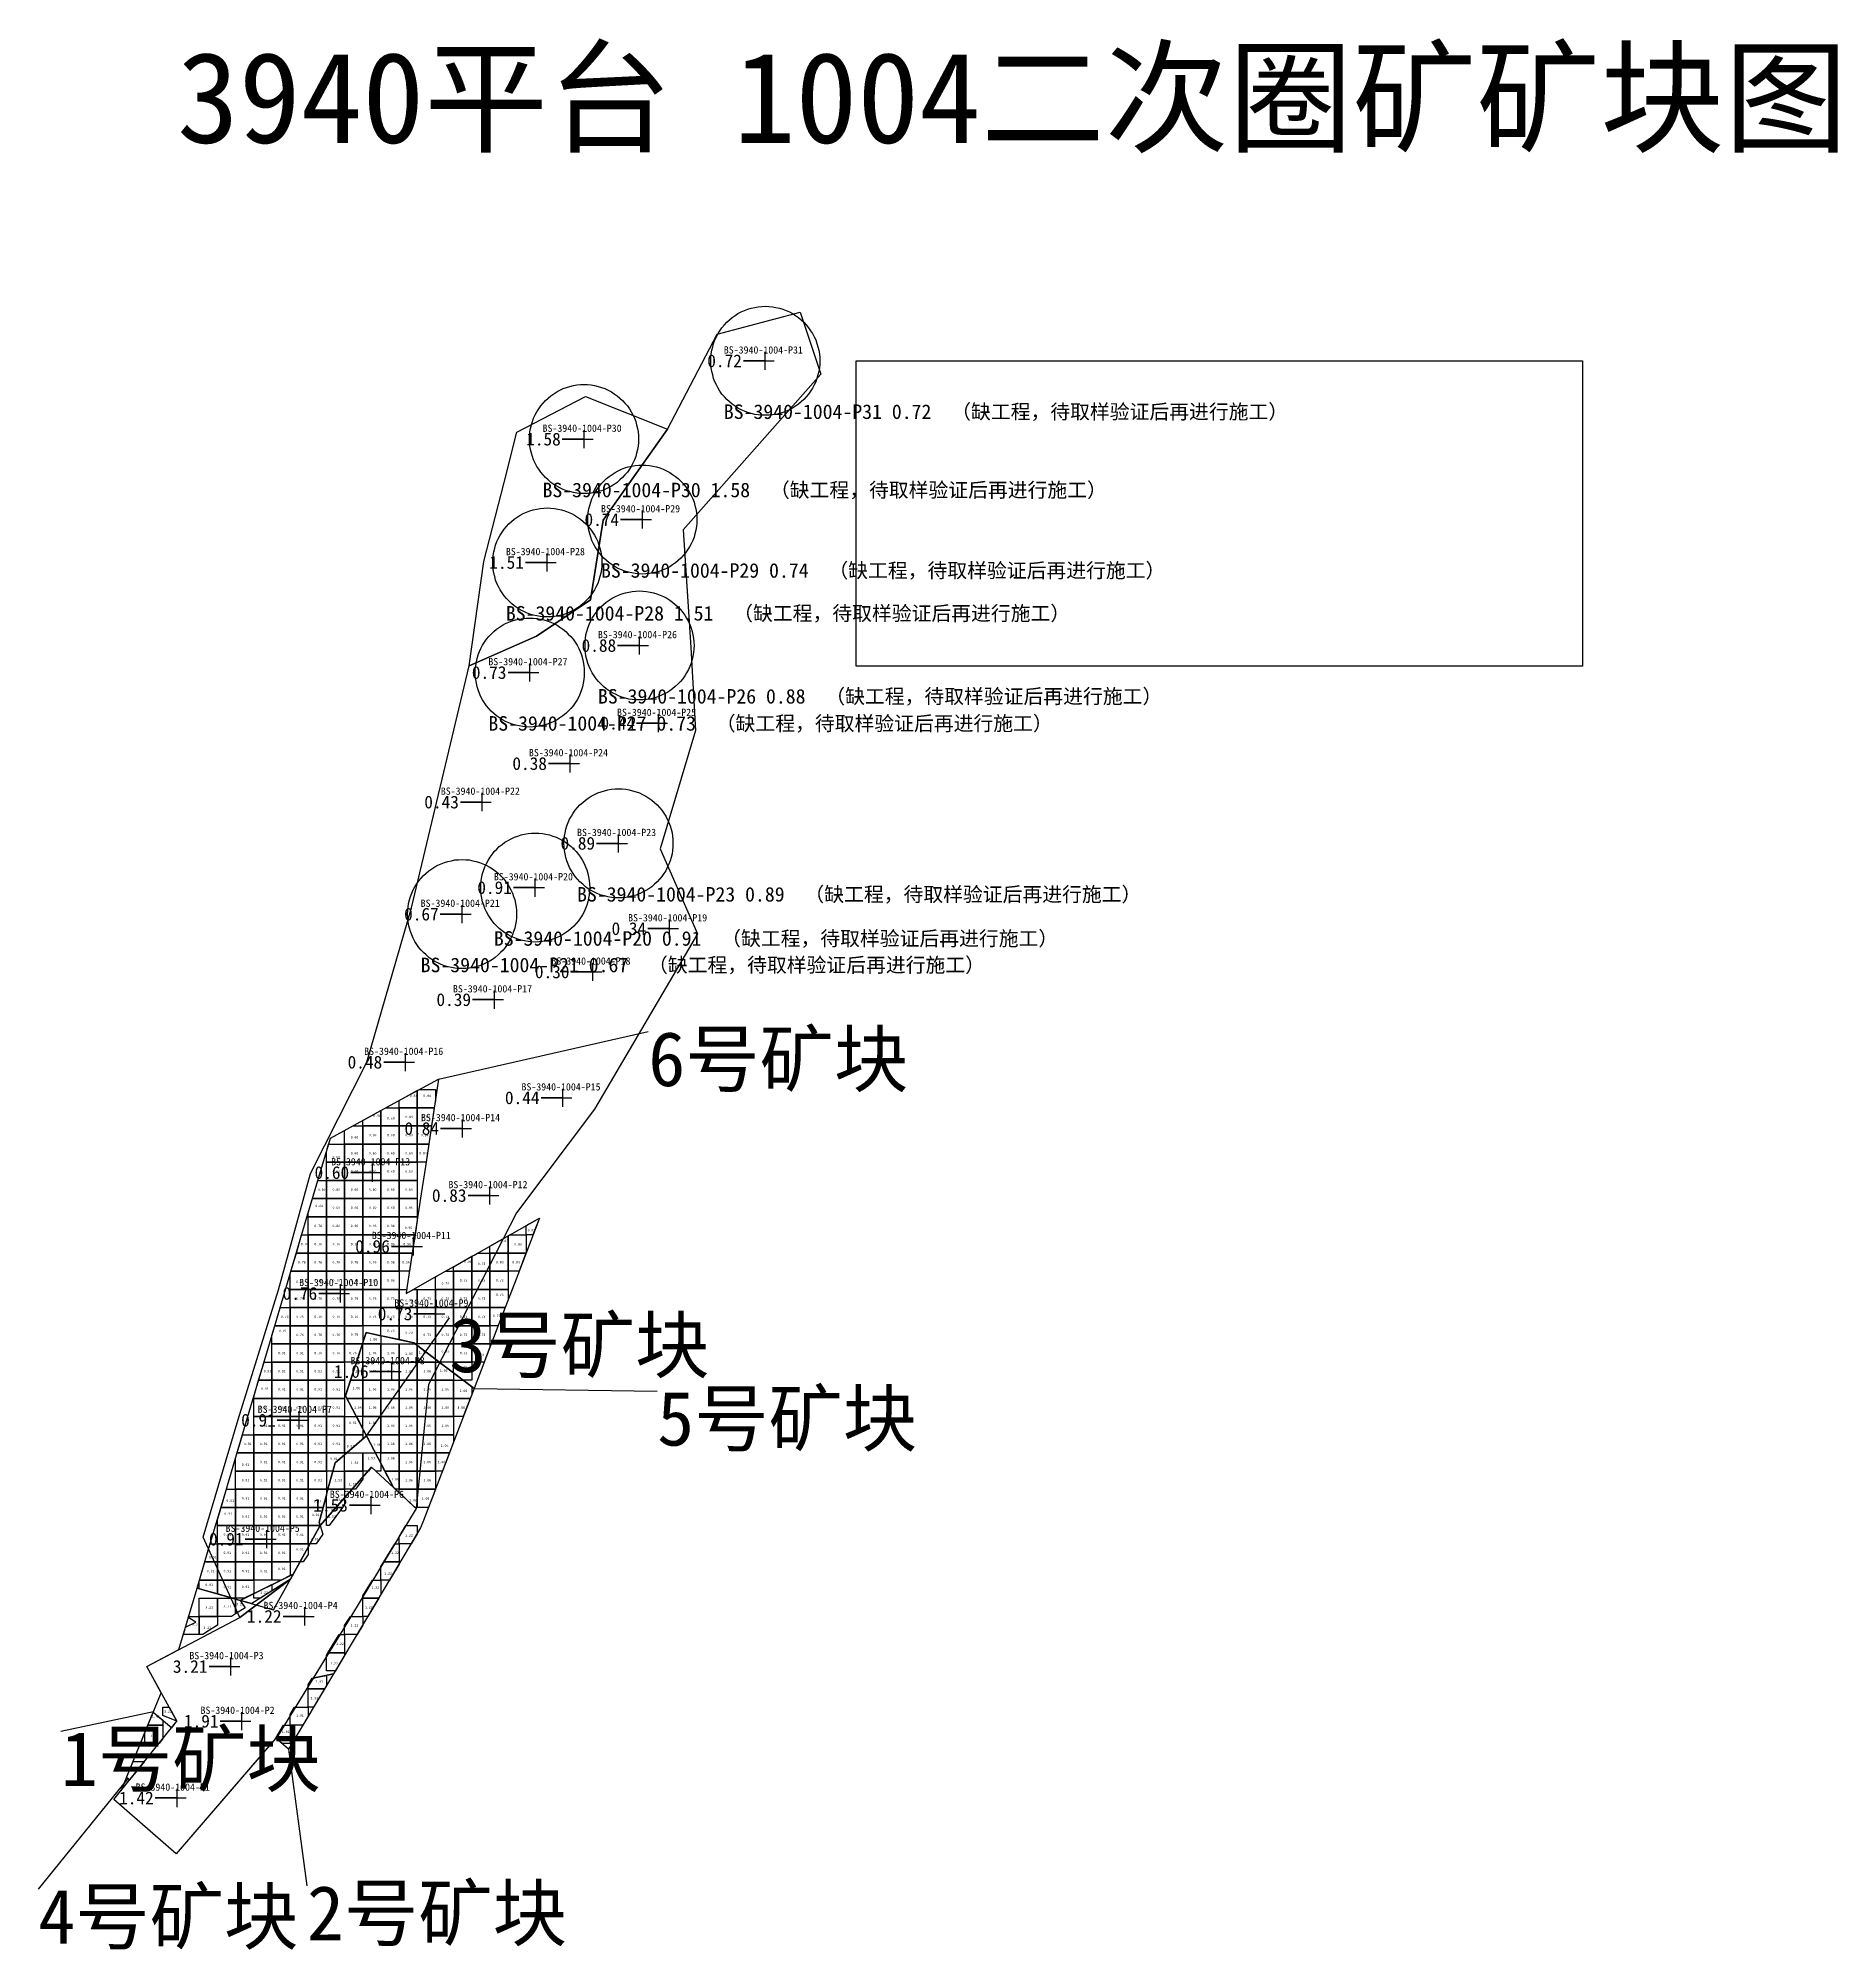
# Model space of a CAD drawing. Header units: metres. Extents: x 470001 to 470179, y 4349638 to 4349749.
# Drawn here: x 470079.7 to 470178.8, y 4349643.7 to 4349748.9 of the extents above; entities that cross this region are included whole.
import ezdxf

# ---------------------------------------------------------------- set-up
doc = ezdxf.new("R2010")
doc.units = ezdxf.units.M
for name, color, linetype in [('0.500-1.000', 4, 'Continuous'), ('1.000-1.500', 5, 'Continuous'), ('1.500-3.000', 1, 'Continuous'), ('3.000-999.000', 2, 'Continuous'), ('点', 7, 'Continuous'), ('爆区方格网', 7, 'Continuous'), ('综合图_历史矿块', 7, 'Continuous'), ('缺工程待取样', 7, 'Continuous'), ('钻孔', 7, 'Continuous')]:
    doc.layers.add(name, color=color, linetype=linetype)
doc.styles.add('CN_TTF', font='simsunb.ttf')
picture_1 = doc.add_image_def('image1.png', size_in_pixel=(1311, 551))

msp = doc.modelspace()

# ---------------------------------------------------------------- linework, layer by layer
at = {"color": 7}
for p, q in [((470101.77, 4349691.65), (470113.31, 4349694.26)), ((470097.8, 4349672), (470102.36, 4349678.51)), ((470103.72, 4349674.61), (470113.8, 4349674.47)), ((470086.07, 4349656.82), (470080.97, 4349655.73)), ((470093.51, 4349654.76), (470094.52, 4349647.24)), ((470084.66, 4349653.15), (470079.73, 4349647.05))]:
    msp.add_line(p, q, dxfattribs=at)
at = {"layer": '0.500-1.000', "color": 4, "lineweight": 30}
msp.add_lwpolyline([(470083.89, 4349651.99), (470087.36, 4349656.29), (470085.71, 4349659.31), (470090.82, 4349662.01), (470093.61, 4349664.11), (470093.77, 4349664.4), (470090.84, 4349662.95), (470090.84, 4349662.95), (470088.47, 4349663.63), (470089.05, 4349665.59), (470090.02, 4349668.84), (470090.46, 4349670.33), (470091.25, 4349673.01), (470092.51, 4349677.25), (470094.48, 4349683.91), (470095.81, 4349688.4), (470099.33, 4349690.32), (470101.77, 4349691.65), (470101.04, 4349686.83), (470100.81, 4349685.33), (470100.04, 4349680.27), (470099.98, 4349679.85), (470101.69, 4349680.81), (470103.73, 4349681.96), (470107.32, 4349683.99), (470106.03, 4349680.64), (470105.09, 4349678.17), (470103.72, 4349674.61), (470102.22, 4349675.75), (470100.41, 4349677.13), (470098.61, 4349677.52), (470097.78, 4349677.7), (470097.14, 4349675.74), (470096.64, 4349674.21), (470097.8, 4349672), (470097.8, 4349672), (470096.07, 4349670.53), (470095.64, 4349668.94), (470095.19, 4349667.25), (470095.25, 4349667.07), (470098.07, 4349670.29), (470100.54, 4349668), (470096.44, 4349661.24), (470092.91, 4349655.5), (470087.32, 4349648.99), (470083.89, 4349651.99)], close=True, dxfattribs=at)
at = {"layer": '1.000-1.500', "color": 5, "lineweight": 30}
for points in [[(470083.89, 4349651.99), (470087.36, 4349656.29), (470085.71, 4349659.31), (470090.82, 4349662.01), (470093.61, 4349664.11), (470091.48, 4349662.77), (470090.84, 4349662.95), (470093.77, 4349664.4), (470095.25, 4349667.07), (470098.07, 4349670.29), (470100.54, 4349668), (470099.28, 4349669.17), (470097.8, 4349672), (470096.64, 4349674.21), (470097.78, 4349677.7), (470100.41, 4349677.13), (470102.22, 4349675.75), (470103.72, 4349674.61), (470102.44, 4349671.28), (470100.94, 4349667.34), (470100.78, 4349666.94), (470095.98, 4349658.9), (470094.86, 4349658.67), (470092.91, 4349655.5), (470087.32, 4349648.99), (470083.89, 4349651.99)], [(470084.59, 4349653.2), (470086.06, 4349656.8), (470087.08, 4349655.94), (470087.36, 4349656.29), (470085.71, 4349659.31), (470090.82, 4349662.01), (470093.61, 4349664.11), (470095.25, 4349667.07), (470098.07, 4349670.29), (470100.54, 4349668), (470096.44, 4349661.24), (470092.91, 4349655.5), (470087.32, 4349648.99), (470083.89, 4349651.99), (470084.76, 4349653.07), (470084.59, 4349653.2)]]:
    msp.add_lwpolyline(points, close=True, dxfattribs=at)
at = {"layer": '1.500-3.000', "color": 1, "lineweight": 30}
for points in [[(470083.89, 4349651.99), (470087.36, 4349656.29), (470085.71, 4349659.31), (470090.82, 4349662.01), (470093.61, 4349664.11), (470095.25, 4349667.07), (470095.25, 4349667.07), (470095.19, 4349667.25), (470096.07, 4349670.53), (470097.8, 4349672), (470099.28, 4349669.17), (470098.07, 4349670.29), (470100.54, 4349668), (470096.44, 4349661.24), (470092.91, 4349655.5), (470087.32, 4349648.99), (470083.89, 4349651.99)], [(470092.8, 4349655.37), (470087.32, 4349648.99), (470083.89, 4349651.99), (470087.36, 4349656.29), (470085.71, 4349659.31), (470090.82, 4349662.01), (470093.61, 4349664.11), (470095.25, 4349667.07), (470098.07, 4349670.29), (470100.54, 4349668), (470096.44, 4349661.24), (470094.86, 4349658.67), (470095.98, 4349658.9), (470093.51, 4349654.76), (470092.8, 4349655.37)]]:
    msp.add_lwpolyline(points, close=True, dxfattribs=at)
at = {"layer": '3.000-999.000', "color": 2, "lineweight": 30}
msp.add_lwpolyline([(470085.71, 4349659.31), (470087.47, 4349660.24), (470088.47, 4349663.63), (470092.68, 4349662.43), (470095.25, 4349667.07), (470098.07, 4349670.29), (470100.54, 4349668), (470096.44, 4349661.24), (470092.91, 4349655.5), (470091.98, 4349654.41), (470091.98, 4349654.41), (470087.32, 4349648.99), (470083.89, 4349651.99), (470084.31, 4349652.51), (470086.5, 4349657.86), (470085.71, 4349659.31)], close=True, dxfattribs=at)
at = {"layer": '点', "color": 138, "true_color": 0x004c4c}
for p, q in [((470119.75, 4349730.69), (470119.75, 4349731.69)), ((470119.25, 4349731.19), (470120.25, 4349731.19)), ((470109.78, 4349726.38), (470109.78, 4349727.38)), ((470109.28, 4349726.88), (470110.28, 4349726.88)), ((470112.99, 4349721.95), (470112.99, 4349722.95)), ((470112.49, 4349722.45), (470113.49, 4349722.45)), ((470107.25, 4349720.09), (470108.25, 4349720.09)), ((470107.75, 4349719.59), (470107.75, 4349720.59)), ((470112.83, 4349715.02), (470112.83, 4349716.02)), ((470106.79, 4349713.53), (470106.79, 4349714.53)), ((470112.33, 4349715.52), (470113.33, 4349715.52)), ((470106.29, 4349714.03), (470107.29, 4349714.03)), ((470113.87, 4349710.74), (470113.87, 4349711.74)), ((470113.37, 4349711.24), (470114.37, 4349711.24)), ((470109.02, 4349708.52), (470109.02, 4349709.52)), ((470108.52, 4349709.02), (470109.52, 4349709.02)), ((470104.17, 4349706.4), (470104.17, 4349707.4)), ((470103.67, 4349706.9), (470104.67, 4349706.9)), ((470111.67, 4349704.12), (470111.67, 4349705.12)), ((470111.17, 4349704.62), (470112.17, 4349704.62)), ((470106.59, 4349702.19), (470107.59, 4349702.19)), ((470107.09, 4349701.69), (470107.09, 4349702.69)), ((470103.06, 4349700.23), (470103.06, 4349701.23)), ((470102.56, 4349700.73), (470103.56, 4349700.73)), ((470113.98, 4349699.93), (470114.98, 4349699.93)), ((470114.48, 4349699.43), (470114.48, 4349700.43)), ((470110.26, 4349697.05), (470110.26, 4349698.05)), ((470109.76, 4349697.55), (470110.76, 4349697.55)), ((470104.34, 4349696.02), (470105.34, 4349696.02)), ((470104.84, 4349695.52), (470104.84, 4349696.52)), ((470099.45, 4349692.58), (470100.45, 4349692.58)), ((470099.95, 4349692.08), (470099.95, 4349693.08)), ((470108.11, 4349690.62), (470109.11, 4349690.62)), ((470108.61, 4349690.12), (470108.61, 4349691.12)), ((470103.08, 4349688.43), (470103.08, 4349689.43)), ((470102.58, 4349688.93), (470103.58, 4349688.93)), ((470097.63, 4349686.5), (470098.63, 4349686.5)), ((470098.13, 4349686), (470098.13, 4349687)), ((470104.09, 4349685.24), (470105.09, 4349685.24)), ((470104.59, 4349684.74), (470104.59, 4349685.74)), ((470100.38, 4349681.94), (470100.38, 4349682.94)), ((470099.88, 4349682.44), (470100.88, 4349682.44)), ((470095.87, 4349679.85), (470096.87, 4349679.85)), ((470096.37, 4349679.35), (470096.37, 4349680.35)), ((470101.11, 4349678.72), (470102.11, 4349678.72)), ((470101.61, 4349678.22), (470101.61, 4349679.22)), ((470099.2, 4349675.05), (470099.2, 4349676.05)), ((470098.7, 4349675.55), (470099.7, 4349675.55)), ((470093.59, 4349672.87), (470094.59, 4349672.87)), ((470094.09, 4349672.37), (470094.09, 4349673.37)), ((470097.56, 4349668.19), (470098.56, 4349668.19)), ((470098.06, 4349667.69), (470098.06, 4349668.69)), ((470091.82, 4349666.32), (470092.82, 4349666.32)), ((470092.32, 4349665.82), (470092.32, 4349666.82)), ((470093.91, 4349662.07), (470094.91, 4349662.07)), ((470094.41, 4349661.57), (470094.41, 4349662.57)), ((470090.33, 4349658.81), (470090.33, 4349659.81)), ((470089.83, 4349659.31), (470090.83, 4349659.31)), ((470090.94, 4349655.8), (470090.94, 4349656.8)), ((470090.44, 4349656.3), (470091.44, 4349656.3)), ((470087.37, 4349651.57), (470087.37, 4349652.57)), ((470086.87, 4349652.07), (470087.87, 4349652.07))]:
    msp.add_line(p, q, dxfattribs=at)
at = {"layer": '爆区方格网', "color": 4}
for points in [[(470100.59, 4349690.07), (470099.59, 4349690.07), (470099.59, 4349690.46), (470100.59, 4349691.01), (470100.59, 4349690.07)], [(470101.59, 4349691.07), (470101.59, 4349690.47), (470101.53, 4349690.07), (470100.59, 4349690.07), (470100.59, 4349691.01), (470100.71, 4349691.07), (470101.59, 4349691.07)], [(470098.59, 4349689.07), (470097.59, 4349689.07), (470097.59, 4349689.37), (470098.59, 4349689.92), (470098.59, 4349689.07)], [(470099.59, 4349690.07), (470099.59, 4349689.07), (470098.59, 4349689.07), (470098.59, 4349689.92), (470098.87, 4349690.07), (470099.59, 4349690.07)], [(470099.59, 4349689.07), (470099.59, 4349690.07), (470100.59, 4349690.07), (470100.59, 4349689.07), (470099.59, 4349689.07)], [(470100.59, 4349689.07), (470100.59, 4349690.07), (470101.53, 4349690.07), (470101.38, 4349689.07), (470100.59, 4349689.07)], [(470097.59, 4349689.07), (470097.59, 4349688.07), (470096.59, 4349688.07), (470096.59, 4349688.82), (470097.04, 4349689.07), (470097.59, 4349689.07)], [(470097.59, 4349688.07), (470097.59, 4349689.07), (470098.59, 4349689.07), (470098.59, 4349688.07), (470097.59, 4349688.07)], [(470098.59, 4349688.07), (470098.59, 4349689.07), (470099.59, 4349689.07), (470099.59, 4349688.07), (470098.59, 4349688.07)], [(470099.59, 4349688.07), (470099.59, 4349689.07), (470100.59, 4349689.07), (470100.59, 4349688.07), (470099.59, 4349688.07)], [(470100.59, 4349688.07), (470100.59, 4349689.07), (470101.38, 4349689.07), (470101.23, 4349688.07), (470100.59, 4349688.07)], [(470096.59, 4349688.07), (470096.59, 4349687.07), (470095.59, 4349687.07), (470095.59, 4349687.66), (470095.71, 4349688.07), (470096.59, 4349688.07)], [(470096.59, 4349687.07), (470096.59, 4349688.07), (470097.59, 4349688.07), (470097.59, 4349687.07), (470096.59, 4349687.07)], [(470097.59, 4349687.07), (470097.59, 4349688.07), (470098.59, 4349688.07), (470098.59, 4349687.07), (470097.59, 4349687.07)], [(470098.59, 4349687.07), (470098.59, 4349688.07), (470099.59, 4349688.07), (470099.59, 4349687.07), (470098.59, 4349687.07)], [(470099.59, 4349687.07), (470099.59, 4349688.07), (470100.59, 4349688.07), (470100.59, 4349687.07), (470099.59, 4349687.07)], [(470100.59, 4349687.07), (470100.59, 4349688.07), (470101.23, 4349688.07), (470101.08, 4349687.07), (470100.59, 4349687.07)], [(470095.59, 4349686.07), (470095.59, 4349687.07), (470096.59, 4349687.07), (470096.59, 4349686.07), (470095.59, 4349686.07)], [(470096.59, 4349686.07), (470096.59, 4349687.07), (470097.59, 4349687.07), (470097.59, 4349686.07), (470096.59, 4349686.07)], [(470097.59, 4349686.07), (470097.59, 4349687.07), (470098.59, 4349687.07), (470098.59, 4349686.07), (470097.59, 4349686.07)], [(470098.59, 4349686.07), (470098.59, 4349687.07), (470099.59, 4349687.07), (470099.59, 4349686.07), (470098.59, 4349686.07)], [(470099.59, 4349686.07), (470099.59, 4349687.07), (470100.59, 4349687.07), (470100.59, 4349686.07), (470099.59, 4349686.07)], [(470095.59, 4349685.07), (470095.59, 4349684.07), (470094.59, 4349684.07), (470094.59, 4349684.28), (470094.83, 4349685.07), (470095.59, 4349685.07)], [(470095.59, 4349686.07), (470095.59, 4349685.07), (470094.83, 4349685.07), (470095.12, 4349686.07), (470095.59, 4349686.07)], [(470095.59, 4349685.07), (470095.59, 4349686.07), (470096.59, 4349686.07), (470096.59, 4349685.07), (470095.59, 4349685.07)], [(470095.59, 4349684.07), (470095.59, 4349685.07), (470096.59, 4349685.07), (470096.59, 4349684.07), (470095.59, 4349684.07)], [(470096.59, 4349685.07), (470096.59, 4349686.07), (470097.59, 4349686.07), (470097.59, 4349685.07), (470096.59, 4349685.07)], [(470096.59, 4349684.07), (470096.59, 4349685.07), (470097.59, 4349685.07), (470097.59, 4349684.07), (470096.59, 4349684.07)], [(470097.59, 4349685.07), (470097.59, 4349686.07), (470098.59, 4349686.07), (470098.59, 4349685.07), (470097.59, 4349685.07)], [(470097.59, 4349684.07), (470097.59, 4349685.07), (470098.59, 4349685.07), (470098.59, 4349684.07), (470097.59, 4349684.07)], [(470098.59, 4349685.07), (470098.59, 4349686.07), (470099.59, 4349686.07), (470099.59, 4349685.07), (470098.59, 4349685.07)], [(470098.59, 4349684.07), (470098.59, 4349685.07), (470099.59, 4349685.07), (470099.59, 4349684.07), (470098.59, 4349684.07)], [(470099.59, 4349685.07), (470099.59, 4349686.07), (470100.59, 4349686.07), (470100.59, 4349685.07), (470099.59, 4349685.07)], [(470099.59, 4349684.07), (470099.59, 4349685.07), (470100.59, 4349685.07), (470100.59, 4349684.07), (470099.59, 4349684.07)], [(470094.59, 4349683.07), (470094.59, 4349684.07), (470095.59, 4349684.07), (470095.59, 4349683.07), (470094.59, 4349683.07)], [(470095.59, 4349683.07), (470095.59, 4349684.07), (470096.59, 4349684.07), (470096.59, 4349683.07), (470095.59, 4349683.07)], [(470096.59, 4349683.07), (470096.59, 4349684.07), (470097.59, 4349684.07), (470097.59, 4349683.07), (470096.59, 4349683.07)], [(470097.59, 4349683.07), (470097.59, 4349684.07), (470098.59, 4349684.07), (470098.59, 4349683.07), (470097.59, 4349683.07)], [(470098.59, 4349683.07), (470098.59, 4349684.07), (470099.59, 4349684.07), (470099.59, 4349683.07), (470098.59, 4349683.07)], [(470099.59, 4349683.07), (470099.59, 4349684.07), (470100.59, 4349684.07), (470100.59, 4349683.87), (470100.47, 4349683.07), (470099.59, 4349683.07)], [(470106.59, 4349683.07), (470106.59, 4349683.58), (470107.32, 4349683.99), (470106.96, 4349683.07), (470106.59, 4349683.07)], [(470094.59, 4349683.07), (470094.59, 4349682.07), (470093.94, 4349682.07), (470094.23, 4349683.07), (470094.59, 4349683.07)], [(470094.59, 4349682.07), (470094.59, 4349683.07), (470095.59, 4349683.07), (470095.59, 4349682.07), (470094.59, 4349682.07)], [(470095.59, 4349682.07), (470095.59, 4349683.07), (470096.59, 4349683.07), (470096.59, 4349682.07), (470095.59, 4349682.07)], [(470096.59, 4349682.07), (470096.59, 4349683.07), (470097.59, 4349683.07), (470097.59, 4349682.07), (470096.59, 4349682.07)], [(470097.59, 4349682.07), (470097.59, 4349683.07), (470098.59, 4349683.07), (470098.59, 4349682.07), (470097.59, 4349682.07)], [(470098.59, 4349682.07), (470098.59, 4349683.07), (470099.59, 4349683.07), (470099.59, 4349682.07), (470098.59, 4349682.07)], [(470099.59, 4349682.07), (470099.59, 4349683.07), (470100.47, 4349683.07), (470100.32, 4349682.07), (470099.59, 4349682.07)], [(470105.59, 4349682.07), (470104.59, 4349682.07), (470104.59, 4349682.45), (470105.59, 4349683.02), (470105.59, 4349682.07)], [(470106.59, 4349683.07), (470106.59, 4349682.1), (470106.58, 4349682.07), (470105.59, 4349682.07), (470105.59, 4349683.02), (470105.68, 4349683.07), (470106.59, 4349683.07)], [(470094.59, 4349682.07), (470094.59, 4349681.07), (470093.64, 4349681.07), (470093.94, 4349682.07), (470094.59, 4349682.07)], [(470094.59, 4349681.07), (470094.59, 4349682.07), (470095.59, 4349682.07), (470095.59, 4349681.07), (470094.59, 4349681.07)], [(470095.59, 4349681.07), (470095.59, 4349682.07), (470096.59, 4349682.07), (470096.59, 4349681.07), (470095.59, 4349681.07)], [(470096.59, 4349681.07), (470096.59, 4349682.07), (470097.59, 4349682.07), (470097.59, 4349681.07), (470096.59, 4349681.07)], [(470097.59, 4349681.07), (470097.59, 4349682.07), (470098.59, 4349682.07), (470098.59, 4349681.07), (470097.59, 4349681.07)], [(470098.59, 4349681.07), (470098.59, 4349682.07), (470099.59, 4349682.07), (470099.59, 4349681.07), (470098.59, 4349681.07)], [(470099.59, 4349681.07), (470099.59, 4349682.07), (470100.32, 4349682.07), (470100.17, 4349681.07), (470099.59, 4349681.07)], [(470103.59, 4349681.07), (470102.59, 4349681.07), (470102.59, 4349681.32), (470103.59, 4349681.89), (470103.59, 4349681.07)], [(470104.59, 4349682.07), (470104.59, 4349681.07), (470103.59, 4349681.07), (470103.59, 4349681.89), (470103.73, 4349681.96), (470103.91, 4349682.07), (470104.59, 4349682.07)], [(470104.59, 4349681.07), (470104.59, 4349682.07), (470105.59, 4349682.07), (470105.59, 4349681.07), (470104.59, 4349681.07)], [(470105.59, 4349681.07), (470105.59, 4349682.07), (470106.58, 4349682.07), (470106.2, 4349681.07), (470105.59, 4349681.07)], [(470094.59, 4349681.07), (470094.59, 4349680.07), (470093.59, 4349680.07), (470093.59, 4349680.9), (470093.64, 4349681.07), (470094.59, 4349681.07)], [(470094.59, 4349680.07), (470094.59, 4349681.07), (470095.59, 4349681.07), (470095.59, 4349680.07), (470094.59, 4349680.07)], [(470095.59, 4349680.07), (470095.59, 4349681.07), (470096.59, 4349681.07), (470096.59, 4349680.07), (470095.59, 4349680.07)], [(470096.59, 4349680.07), (470096.59, 4349681.07), (470097.59, 4349681.07), (470097.59, 4349680.07), (470096.59, 4349680.07)], [(470097.59, 4349680.07), (470097.59, 4349681.07), (470098.59, 4349681.07), (470098.59, 4349680.07), (470097.59, 4349680.07)], [(470098.59, 4349680.07), (470098.59, 4349681.07), (470099.59, 4349681.07), (470099.59, 4349680.07), (470098.59, 4349680.07)], [(470102.59, 4349681.07), (470102.59, 4349680.07), (470101.59, 4349680.07), (470101.59, 4349680.76), (470101.69, 4349680.81), (470102.14, 4349681.07), (470102.59, 4349681.07)], [(470102.59, 4349680.07), (470102.59, 4349681.07), (470103.59, 4349681.07), (470103.59, 4349680.07), (470102.59, 4349680.07)], [(470103.59, 4349680.07), (470103.59, 4349681.07), (470104.59, 4349681.07), (470104.59, 4349680.07), (470103.59, 4349680.07)], [(470104.59, 4349680.07), (470104.59, 4349681.07), (470105.59, 4349681.07), (470105.59, 4349680.07), (470104.59, 4349680.07)], [(470093.59, 4349679.07), (470093.59, 4349680.07), (470094.59, 4349680.07), (470094.59, 4349679.07), (470093.59, 4349679.07)], [(470094.59, 4349679.07), (470094.59, 4349680.07), (470095.59, 4349680.07), (470095.59, 4349679.07), (470094.59, 4349679.07)], [(470095.59, 4349679.07), (470095.59, 4349680.07), (470096.59, 4349680.07), (470096.59, 4349679.07), (470095.59, 4349679.07)], [(470096.59, 4349679.07), (470096.59, 4349680.07), (470097.59, 4349680.07), (470097.59, 4349679.07), (470096.59, 4349679.07)], [(470097.59, 4349679.07), (470097.59, 4349680.07), (470098.59, 4349680.07), (470098.59, 4349679.07), (470097.59, 4349679.07)], [(470098.59, 4349679.07), (470098.59, 4349680.07), (470099.59, 4349680.07), (470099.59, 4349679.07), (470098.59, 4349679.07)], [(470100.59, 4349680.07), (470100.59, 4349679.07), (470099.59, 4349679.07), (470099.59, 4349680.07), (470100.01, 4349680.07), (470099.98, 4349679.85), (470100.38, 4349680.07), (470100.59, 4349680.07)], [(470100.59, 4349679.07), (470100.59, 4349680.07), (470101.59, 4349680.07), (470101.59, 4349679.07), (470100.59, 4349679.07)], [(470101.59, 4349679.07), (470101.59, 4349680.07), (470102.59, 4349680.07), (470102.59, 4349679.07), (470101.59, 4349679.07)], [(470102.59, 4349679.07), (470102.59, 4349680.07), (470103.59, 4349680.07), (470103.59, 4349679.07), (470102.59, 4349679.07)], [(470103.59, 4349679.07), (470103.59, 4349680.07), (470104.59, 4349680.07), (470104.59, 4349679.07), (470103.59, 4349679.07)], [(470104.59, 4349679.07), (470104.59, 4349680.07), (470105.59, 4349680.07), (470105.59, 4349679.49), (470105.43, 4349679.07), (470104.59, 4349679.07)], [(470093.59, 4349679.07), (470093.59, 4349678.07), (470092.75, 4349678.07), (470093.05, 4349679.07), (470093.59, 4349679.07)], [(470093.59, 4349678.07), (470093.59, 4349679.07), (470094.59, 4349679.07), (470094.59, 4349678.07), (470093.59, 4349678.07)], [(470094.59, 4349678.07), (470094.59, 4349679.07), (470095.59, 4349679.07), (470095.59, 4349678.07), (470094.59, 4349678.07)], [(470095.59, 4349678.07), (470095.59, 4349679.07), (470096.59, 4349679.07), (470096.59, 4349678.07), (470095.59, 4349678.07)], [(470096.59, 4349678.07), (470096.59, 4349679.07), (470097.59, 4349679.07), (470097.59, 4349678.07), (470096.59, 4349678.07)], [(470097.59, 4349678.07), (470097.59, 4349679.07), (470098.59, 4349679.07), (470098.59, 4349678.07), (470097.59, 4349678.07)], [(470098.59, 4349678.07), (470098.59, 4349679.07), (470099.59, 4349679.07), (470099.59, 4349678.07), (470098.59, 4349678.07)], [(470099.59, 4349678.07), (470099.59, 4349679.07), (470100.59, 4349679.07), (470100.59, 4349678.07), (470099.59, 4349678.07)], [(470100.59, 4349678.07), (470100.59, 4349679.07), (470101.59, 4349679.07), (470101.59, 4349678.07), (470100.59, 4349678.07)], [(470101.59, 4349678.07), (470101.59, 4349679.07), (470102.59, 4349679.07), (470102.59, 4349678.07), (470101.59, 4349678.07)], [(470102.59, 4349678.07), (470102.59, 4349679.07), (470103.59, 4349679.07), (470103.59, 4349678.07), (470102.59, 4349678.07)], [(470103.59, 4349678.07), (470103.59, 4349679.07), (470104.59, 4349679.07), (470104.59, 4349678.07), (470103.59, 4349678.07)], [(470104.59, 4349678.07), (470104.59, 4349679.07), (470105.43, 4349679.07), (470105.09, 4349678.17), (470105.05, 4349678.07), (470104.59, 4349678.07)], [(470093.59, 4349678.07), (470093.59, 4349677.07), (470092.59, 4349677.07), (470092.59, 4349677.53), (470092.75, 4349678.07), (470093.59, 4349678.07)], [(470093.59, 4349677.07), (470093.59, 4349678.07), (470094.59, 4349678.07), (470094.59, 4349677.07), (470093.59, 4349677.07)], [(470094.59, 4349677.07), (470094.59, 4349678.07), (470095.59, 4349678.07), (470095.59, 4349677.07), (470094.59, 4349677.07)], [(470095.59, 4349677.07), (470095.59, 4349678.07), (470096.59, 4349678.07), (470096.59, 4349677.07), (470095.59, 4349677.07)], [(470096.59, 4349677.07), (470096.59, 4349678.07), (470097.59, 4349678.07), (470097.59, 4349677.12), (470097.58, 4349677.07), (470096.59, 4349677.07)], [(470098.59, 4349678.07), (470099.59, 4349678.07), (470099.59, 4349677.31), (470098.61, 4349677.52), (470098.59, 4349677.52), (470098.59, 4349678.07)], [(470099.59, 4349678.07), (470100.59, 4349678.07), (470100.59, 4349677.07), (470100.49, 4349677.07), (470100.41, 4349677.13), (470099.59, 4349677.31), (470099.59, 4349678.07)], [(470100.59, 4349677.07), (470100.59, 4349678.07), (470101.59, 4349678.07), (470101.59, 4349677.07), (470100.59, 4349677.07)], [(470101.59, 4349677.07), (470101.59, 4349678.07), (470102.59, 4349678.07), (470102.59, 4349677.07), (470101.59, 4349677.07)], [(470102.59, 4349677.07), (470102.59, 4349678.07), (470103.59, 4349678.07), (470103.59, 4349677.07), (470102.59, 4349677.07)], [(470103.59, 4349677.07), (470103.59, 4349678.07), (470104.59, 4349678.07), (470104.59, 4349677.07), (470103.59, 4349677.07)], [(470092.59, 4349676.07), (470092.59, 4349677.07), (470093.59, 4349677.07), (470093.59, 4349676.07), (470092.59, 4349676.07)], [(470093.59, 4349676.07), (470093.59, 4349677.07), (470094.59, 4349677.07), (470094.59, 4349676.07), (470093.59, 4349676.07)], [(470094.59, 4349676.07), (470094.59, 4349677.07), (470095.59, 4349677.07), (470095.59, 4349676.07), (470094.59, 4349676.07)], [(470095.59, 4349676.07), (470095.59, 4349677.07), (470096.59, 4349677.07), (470096.59, 4349676.07), (470095.59, 4349676.07)], [(470096.59, 4349676.07), (470096.59, 4349677.07), (470097.58, 4349677.07), (470097.25, 4349676.07), (470096.59, 4349676.07)], [(470101.59, 4349677.07), (470102.59, 4349677.07), (470102.59, 4349676.07), (470101.8, 4349676.07), (470101.59, 4349676.23), (470101.59, 4349677.07)], [(470102.59, 4349676.07), (470102.59, 4349677.07), (470103.59, 4349677.07), (470103.59, 4349676.07), (470102.59, 4349676.07)], [(470103.59, 4349676.07), (470103.59, 4349677.07), (470104.59, 4349677.07), (470104.59, 4349676.88), (470104.28, 4349676.07), (470103.59, 4349676.07)], [(470092.59, 4349676.07), (470092.59, 4349675.07), (470091.86, 4349675.07), (470092.16, 4349676.07), (470092.59, 4349676.07)], [(470092.59, 4349675.07), (470092.59, 4349676.07), (470093.59, 4349676.07), (470093.59, 4349675.07), (470092.59, 4349675.07)], [(470093.59, 4349675.07), (470093.59, 4349676.07), (470094.59, 4349676.07), (470094.59, 4349675.07), (470093.59, 4349675.07)], [(470094.59, 4349675.07), (470094.59, 4349676.07), (470095.59, 4349676.07), (470095.59, 4349675.07), (470094.59, 4349675.07)], [(470095.59, 4349675.07), (470095.59, 4349676.07), (470096.59, 4349676.07), (470096.59, 4349675.07), (470095.59, 4349675.07)], [(470102.59, 4349676.07), (470103.59, 4349676.07), (470103.59, 4349675.07), (470103.12, 4349675.07), (470102.59, 4349675.47), (470102.59, 4349676.07)], [(470092.59, 4349675.07), (470092.59, 4349674.07), (470091.59, 4349674.07), (470091.59, 4349674.15), (470091.86, 4349675.07), (470092.59, 4349675.07)], [(470092.59, 4349674.07), (470092.59, 4349675.07), (470093.59, 4349675.07), (470093.59, 4349674.07), (470092.59, 4349674.07)], [(470093.59, 4349674.07), (470093.59, 4349675.07), (470094.59, 4349675.07), (470094.59, 4349674.07), (470093.59, 4349674.07)], [(470094.59, 4349674.07), (470094.59, 4349675.07), (470095.59, 4349675.07), (470095.59, 4349674.07), (470094.59, 4349674.07)], [(470095.59, 4349674.07), (470095.59, 4349675.07), (470096.59, 4349675.07), (470096.59, 4349674.07), (470095.59, 4349674.07)], [(470091.59, 4349673.07), (470091.59, 4349674.07), (470092.59, 4349674.07), (470092.59, 4349673.07), (470091.59, 4349673.07)], [(470092.59, 4349673.07), (470092.59, 4349674.07), (470093.59, 4349674.07), (470093.59, 4349673.07), (470092.59, 4349673.07)], [(470093.59, 4349673.07), (470093.59, 4349674.07), (470094.59, 4349674.07), (470094.59, 4349673.07), (470093.59, 4349673.07)], [(470094.59, 4349673.07), (470094.59, 4349674.07), (470095.59, 4349674.07), (470095.59, 4349673.07), (470094.59, 4349673.07)], [(470095.59, 4349673.07), (470095.59, 4349674.07), (470096.59, 4349674.07), (470096.59, 4349673.07), (470095.59, 4349673.07)], [(470091.59, 4349672.07), (470091.59, 4349673.07), (470092.59, 4349673.07), (470092.59, 4349672.07), (470091.59, 4349672.07)], [(470092.59, 4349672.07), (470092.59, 4349673.07), (470093.59, 4349673.07), (470093.59, 4349672.07), (470092.59, 4349672.07)], [(470093.59, 4349672.07), (470093.59, 4349673.07), (470094.59, 4349673.07), (470094.59, 4349672.07), (470093.59, 4349672.07)], [(470094.59, 4349672.07), (470094.59, 4349673.07), (470095.59, 4349673.07), (470095.59, 4349672.07), (470094.59, 4349672.07)], [(470095.59, 4349672.07), (470095.59, 4349673.07), (470096.59, 4349673.07), (470096.59, 4349672.07), (470095.59, 4349672.07)], [(470097.59, 4349672.07), (470096.59, 4349672.07), (470096.59, 4349673.07), (470097.24, 4349673.07), (470097.59, 4349672.4), (470097.59, 4349672.07)], [(470091.59, 4349672.07), (470091.59, 4349671.07), (470090.68, 4349671.07), (470090.97, 4349672.07), (470091.59, 4349672.07)], [(470091.59, 4349671.07), (470091.59, 4349672.07), (470092.59, 4349672.07), (470092.59, 4349671.07), (470091.59, 4349671.07)], [(470092.59, 4349671.07), (470092.59, 4349672.07), (470093.59, 4349672.07), (470093.59, 4349671.07), (470092.59, 4349671.07)], [(470093.59, 4349671.07), (470093.59, 4349672.07), (470094.59, 4349672.07), (470094.59, 4349671.07), (470093.59, 4349671.07)], [(470094.59, 4349671.07), (470094.59, 4349672.07), (470095.59, 4349672.07), (470095.59, 4349671.07), (470094.59, 4349671.07)], [(470095.59, 4349671.07), (470095.59, 4349672.07), (470096.59, 4349672.07), (470096.59, 4349671.07), (470095.59, 4349671.07)], [(470096.59, 4349671.07), (470096.59, 4349672.07), (470097.59, 4349672.07), (470097.59, 4349671.82), (470096.71, 4349671.07), (470096.59, 4349671.07)], [(470091.59, 4349671.07), (470091.59, 4349670.07), (470090.59, 4349670.07), (470090.59, 4349670.78), (470090.68, 4349671.07), (470091.59, 4349671.07)], [(470091.59, 4349670.07), (470091.59, 4349671.07), (470092.59, 4349671.07), (470092.59, 4349670.07), (470091.59, 4349670.07)], [(470092.59, 4349670.07), (470092.59, 4349671.07), (470093.59, 4349671.07), (470093.59, 4349670.07), (470092.59, 4349670.07)], [(470093.59, 4349670.07), (470093.59, 4349671.07), (470094.59, 4349671.07), (470094.59, 4349670.07), (470093.59, 4349670.07)], [(470094.59, 4349670.07), (470094.59, 4349671.07), (470095.59, 4349671.07), (470095.59, 4349670.07), (470094.59, 4349670.07)], [(470095.59, 4349670.07), (470095.59, 4349671.07), (470096.59, 4349671.07), (470096.59, 4349670.97), (470096.07, 4349670.53), (470095.95, 4349670.07), (470095.59, 4349670.07)], [(470090.59, 4349669.07), (470090.59, 4349670.07), (470091.59, 4349670.07), (470091.59, 4349669.07), (470090.59, 4349669.07)], [(470091.59, 4349669.07), (470091.59, 4349670.07), (470092.59, 4349670.07), (470092.59, 4349669.07), (470091.59, 4349669.07)], [(470092.59, 4349669.07), (470092.59, 4349670.07), (470093.59, 4349670.07), (470093.59, 4349669.07), (470092.59, 4349669.07)], [(470093.59, 4349669.07), (470093.59, 4349670.07), (470094.59, 4349670.07), (470094.59, 4349669.07), (470093.59, 4349669.07)], [(470094.59, 4349669.07), (470094.59, 4349670.07), (470095.59, 4349670.07), (470095.59, 4349669.07), (470094.59, 4349669.07)], [(470090.59, 4349669.07), (470090.59, 4349668.07), (470089.79, 4349668.07), (470090.02, 4349668.84), (470090.09, 4349669.07), (470090.59, 4349669.07)], [(470090.59, 4349668.07), (470090.59, 4349669.07), (470091.59, 4349669.07), (470091.59, 4349668.07), (470090.59, 4349668.07)], [(470091.59, 4349668.07), (470091.59, 4349669.07), (470092.59, 4349669.07), (470092.59, 4349668.07), (470091.59, 4349668.07)], [(470092.59, 4349668.07), (470092.59, 4349669.07), (470093.59, 4349669.07), (470093.59, 4349668.07), (470092.59, 4349668.07)], [(470093.59, 4349668.07), (470093.59, 4349669.07), (470094.59, 4349669.07), (470094.59, 4349668.07), (470093.59, 4349668.07)], [(470094.59, 4349668.07), (470094.59, 4349669.07), (470095.59, 4349669.07), (470095.59, 4349668.75), (470095.41, 4349668.07), (470094.59, 4349668.07)], [(470090.59, 4349668.07), (470090.59, 4349667.07), (470089.59, 4349667.07), (470089.59, 4349667.4), (470089.79, 4349668.07), (470090.59, 4349668.07)], [(470090.59, 4349667.07), (470090.59, 4349668.07), (470091.59, 4349668.07), (470091.59, 4349667.07), (470090.59, 4349667.07)], [(470091.59, 4349667.07), (470091.59, 4349668.07), (470092.59, 4349668.07), (470092.59, 4349667.07), (470091.59, 4349667.07)], [(470092.59, 4349667.07), (470092.59, 4349668.07), (470093.59, 4349668.07), (470093.59, 4349667.07), (470092.59, 4349667.07)], [(470093.59, 4349667.07), (470093.59, 4349668.07), (470094.59, 4349668.07), (470094.59, 4349667.07), (470093.59, 4349667.07)], [(470094.59, 4349667.07), (470094.59, 4349668.07), (470095.41, 4349668.07), (470095.19, 4349667.25), (470095.25, 4349667.07), (470094.59, 4349667.07)], [(470089.59, 4349666.07), (470089.59, 4349667.07), (470090.59, 4349667.07), (470090.59, 4349666.07), (470089.59, 4349666.07)], [(470090.59, 4349666.07), (470090.59, 4349667.07), (470091.59, 4349667.07), (470091.59, 4349666.07), (470090.59, 4349666.07)], [(470091.59, 4349666.07), (470091.59, 4349667.07), (470092.59, 4349667.07), (470092.59, 4349666.07), (470091.59, 4349666.07)], [(470092.59, 4349666.07), (470092.59, 4349667.07), (470093.59, 4349667.07), (470093.59, 4349666.07), (470092.59, 4349666.07)], [(470093.59, 4349666.07), (470093.59, 4349667.07), (470094.59, 4349667.07), (470094.59, 4349666.07), (470093.59, 4349666.07)], [(470094.59, 4349666.07), (470094.59, 4349667.07), (470095.25, 4349667.07), (470095.4, 4349666.59), (470095.03, 4349666.07), (470094.59, 4349666.07)], [(470089.59, 4349665.07), (470089.59, 4349664.07), (470088.61, 4349664.07), (470088.9, 4349665.07), (470089.59, 4349665.07)], [(470089.59, 4349666.07), (470089.59, 4349665.07), (470088.9, 4349665.07), (470089.05, 4349665.59), (470089.2, 4349666.07), (470089.59, 4349666.07)], [(470089.59, 4349665.07), (470089.59, 4349666.07), (470090.59, 4349666.07), (470090.59, 4349665.07), (470089.59, 4349665.07)], [(470089.59, 4349664.07), (470089.59, 4349665.07), (470090.59, 4349665.07), (470090.59, 4349664.07), (470089.59, 4349664.07)], [(470090.59, 4349665.07), (470090.59, 4349666.07), (470091.59, 4349666.07), (470091.59, 4349665.07), (470090.59, 4349665.07)], [(470090.59, 4349664.07), (470090.59, 4349665.07), (470091.59, 4349665.07), (470091.59, 4349664.07), (470090.59, 4349664.07)], [(470091.59, 4349665.07), (470091.59, 4349666.07), (470092.59, 4349666.07), (470092.59, 4349665.07), (470091.59, 4349665.07)], [(470091.59, 4349664.07), (470091.59, 4349665.07), (470092.59, 4349665.07), (470092.59, 4349664.07), (470091.59, 4349664.07)], [(470092.59, 4349665.07), (470092.59, 4349666.07), (470093.59, 4349666.07), (470093.59, 4349665.07), (470092.59, 4349665.07)], [(470092.59, 4349664.07), (470092.59, 4349665.07), (470093.59, 4349665.07), (470093.59, 4349664.31), (470093.11, 4349664.07), (470092.59, 4349664.07)], [(470093.59, 4349665.07), (470093.59, 4349666.07), (470094.59, 4349666.07), (470094.59, 4349665.47), (470094.31, 4349665.07), (470093.59, 4349665.07)], [(470089.59, 4349664.07), (470089.59, 4349663.31), (470088.59, 4349663.59), (470088.59, 4349664.02), (470088.61, 4349664.07), (470089.59, 4349664.07)], [(470089.59, 4349664.07), (470090.59, 4349664.07), (470090.59, 4349663.07), (470090.43, 4349663.07), (470089.59, 4349663.31), (470089.59, 4349664.07)], [(470090.59, 4349663.07), (470090.59, 4349664.07), (470091.59, 4349664.07), (470091.59, 4349663.32), (470091.07, 4349663.07), (470090.59, 4349663.07)]]:
    msp.add_lwpolyline(points, close=True, dxfattribs=at)
at = {"layer": '爆区方格网', "color": 5}
for points in [[(470098.59, 4349677.07), (470097.59, 4349677.07), (470097.59, 4349677.12), (470097.78, 4349677.7), (470098.59, 4349677.52), (470098.59, 4349677.07)], [(470097.59, 4349676.07), (470097.59, 4349677.07), (470098.59, 4349677.07), (470098.59, 4349676.07), (470097.59, 4349676.07)], [(470098.59, 4349676.07), (470098.59, 4349677.07), (470099.59, 4349677.07), (470099.59, 4349676.07), (470098.59, 4349676.07)], [(470100.59, 4349676.07), (470099.59, 4349676.07), (470099.59, 4349677.07), (470100.49, 4349677.07), (470100.59, 4349676.99), (470100.59, 4349676.07)], [(470101.59, 4349676.07), (470100.59, 4349676.07), (470100.59, 4349676.99), (470101.59, 4349676.23), (470101.59, 4349676.07)], [(470097.59, 4349676.07), (470097.59, 4349675.07), (470096.92, 4349675.07), (470097.25, 4349676.07), (470097.59, 4349676.07)], [(470097.59, 4349675.07), (470097.59, 4349676.07), (470098.59, 4349676.07), (470098.59, 4349675.07), (470097.59, 4349675.07)], [(470098.59, 4349675.07), (470098.59, 4349676.07), (470099.59, 4349676.07), (470099.59, 4349675.07), (470098.59, 4349675.07)], [(470099.59, 4349675.07), (470099.59, 4349676.07), (470100.59, 4349676.07), (470100.59, 4349675.07), (470099.59, 4349675.07)], [(470100.59, 4349675.07), (470100.59, 4349676.07), (470101.59, 4349676.07), (470101.59, 4349675.07), (470100.59, 4349675.07)], [(470102.59, 4349675.07), (470101.59, 4349675.07), (470101.59, 4349676.07), (470101.8, 4349676.07), (470102.22, 4349675.75), (470102.59, 4349675.47), (470102.59, 4349675.07)], [(470097.59, 4349675.07), (470097.59, 4349674.07), (470096.72, 4349674.07), (470096.64, 4349674.21), (470096.92, 4349675.07), (470097.59, 4349675.07)], [(470097.59, 4349674.07), (470097.59, 4349675.07), (470098.59, 4349675.07), (470098.59, 4349674.07), (470097.59, 4349674.07)], [(470098.59, 4349674.07), (470098.59, 4349675.07), (470099.59, 4349675.07), (470099.59, 4349674.07), (470098.59, 4349674.07)], [(470099.59, 4349674.07), (470099.59, 4349675.07), (470100.59, 4349675.07), (470100.59, 4349674.07), (470099.59, 4349674.07)], [(470100.59, 4349674.07), (470100.59, 4349675.07), (470101.59, 4349675.07), (470101.59, 4349674.07), (470100.59, 4349674.07)], [(470101.59, 4349674.07), (470101.59, 4349675.07), (470102.59, 4349675.07), (470102.59, 4349674.07), (470101.59, 4349674.07)], [(470103.59, 4349674.27), (470103.51, 4349674.07), (470102.59, 4349674.07), (470102.59, 4349675.07), (470103.12, 4349675.07), (470103.59, 4349674.71), (470103.59, 4349674.27)], [(470097.59, 4349674.07), (470097.59, 4349673.07), (470097.24, 4349673.07), (470096.72, 4349674.07), (470097.59, 4349674.07)], [(470097.59, 4349673.07), (470097.59, 4349674.07), (470098.59, 4349674.07), (470098.59, 4349673.07), (470097.59, 4349673.07)], [(470098.59, 4349673.07), (470098.59, 4349674.07), (470099.59, 4349674.07), (470099.59, 4349673.07), (470098.59, 4349673.07)], [(470099.59, 4349673.07), (470099.59, 4349674.07), (470100.59, 4349674.07), (470100.59, 4349673.07), (470099.59, 4349673.07)], [(470100.59, 4349673.07), (470100.59, 4349674.07), (470101.59, 4349674.07), (470101.59, 4349673.07), (470100.59, 4349673.07)], [(470101.59, 4349673.07), (470101.59, 4349674.07), (470102.59, 4349674.07), (470102.59, 4349673.07), (470101.59, 4349673.07)], [(470102.59, 4349673.07), (470102.59, 4349674.07), (470103.51, 4349674.07), (470103.13, 4349673.07), (470102.59, 4349673.07)], [(470097.59, 4349673.07), (470098.59, 4349673.07), (470098.59, 4349672.07), (470097.76, 4349672.07), (470097.59, 4349672.4), (470097.59, 4349673.07)], [(470098.59, 4349672.07), (470098.59, 4349673.07), (470099.59, 4349673.07), (470099.59, 4349672.07), (470098.59, 4349672.07)], [(470099.59, 4349672.07), (470099.59, 4349673.07), (470100.59, 4349673.07), (470100.59, 4349672.07), (470099.59, 4349672.07)], [(470100.59, 4349672.07), (470100.59, 4349673.07), (470101.59, 4349673.07), (470101.59, 4349672.07), (470100.59, 4349672.07)], [(470101.59, 4349672.07), (470101.59, 4349673.07), (470102.59, 4349673.07), (470102.59, 4349672.07), (470101.59, 4349672.07)], [(470098.59, 4349672.07), (470098.59, 4349671.07), (470098.29, 4349671.07), (470097.8, 4349672), (470097.76, 4349672.07), (470098.59, 4349672.07)], [(470098.59, 4349671.07), (470098.59, 4349672.07), (470099.59, 4349672.07), (470099.59, 4349671.07), (470098.59, 4349671.07)], [(470099.59, 4349671.07), (470099.59, 4349672.07), (470100.59, 4349672.07), (470100.59, 4349671.07), (470099.59, 4349671.07)], [(470100.59, 4349671.07), (470100.59, 4349672.07), (470101.59, 4349672.07), (470101.59, 4349671.07), (470100.59, 4349671.07)], [(470101.59, 4349671.07), (470101.59, 4349672.07), (470102.59, 4349672.07), (470102.59, 4349671.66), (470102.44, 4349671.28), (470102.36, 4349671.07), (470101.59, 4349671.07)], [(470098.59, 4349671.07), (470099.59, 4349671.07), (470099.59, 4349670.07), (470098.81, 4349670.07), (470098.59, 4349670.48), (470098.59, 4349671.07)], [(470099.59, 4349670.07), (470099.59, 4349671.07), (470100.59, 4349671.07), (470100.59, 4349670.07), (470099.59, 4349670.07)], [(470100.59, 4349670.07), (470100.59, 4349671.07), (470101.59, 4349671.07), (470101.59, 4349670.07), (470100.59, 4349670.07)], [(470101.59, 4349670.07), (470101.59, 4349671.07), (470102.36, 4349671.07), (470101.98, 4349670.07), (470101.59, 4349670.07)], [(470099.59, 4349670.07), (470099.59, 4349669.07), (470099.39, 4349669.07), (470099.28, 4349669.17), (470098.81, 4349670.07), (470099.59, 4349670.07)], [(470099.59, 4349669.07), (470099.59, 4349670.07), (470100.59, 4349670.07), (470100.59, 4349669.07), (470099.59, 4349669.07)], [(470100.59, 4349669.07), (470100.59, 4349670.07), (470101.59, 4349670.07), (470101.59, 4349669.07), (470100.59, 4349669.07)], [(470099.59, 4349669.07), (470100.59, 4349669.07), (470100.59, 4349668.07), (470100.46, 4349668.07), (470099.59, 4349668.88), (470099.59, 4349669.07)], [(470100.59, 4349668.07), (470100.59, 4349669.07), (470101.59, 4349669.07), (470101.59, 4349669.05), (470101.21, 4349668.07), (470100.59, 4349668.07)], [(470100.59, 4349667.07), (470100.59, 4349666.62), (470100.26, 4349666.07), (470099.59, 4349666.07), (470099.59, 4349666.44), (470099.97, 4349667.07), (470100.59, 4349667.07)], [(470099.59, 4349665.07), (470099.59, 4349664.94), (470099.07, 4349664.07), (470098.59, 4349664.07), (470098.59, 4349664.82), (470098.75, 4349665.07), (470099.59, 4349665.07)], [(470099.59, 4349666.07), (470099.59, 4349665.07), (470098.75, 4349665.07), (470099.36, 4349666.07), (470099.59, 4349666.07)], [(470098.59, 4349664.07), (470098.59, 4349663.27), (470098.47, 4349663.07), (470097.59, 4349663.07), (470097.59, 4349663.19), (470098.13, 4349664.07), (470098.59, 4349664.07)], [(470092.59, 4349663.47), (470091.96, 4349663.07), (470091.59, 4349663.07), (470091.59, 4349663.32), (470092.59, 4349663.82), (470092.59, 4349663.47)], [(470097.59, 4349662.07), (470097.59, 4349663.07), (470098.47, 4349663.07), (470097.88, 4349662.07), (470097.59, 4349662.07)], [(470097.59, 4349662.07), (470097.59, 4349661.59), (470097.28, 4349661.07), (470096.59, 4349661.07), (470096.59, 4349661.56), (470096.91, 4349662.07), (470097.59, 4349662.07)], [(470096.59, 4349661.07), (470096.59, 4349660.07), (470095.68, 4349660.07), (470096.29, 4349661.07), (470096.59, 4349661.07)], [(470096.59, 4349660.07), (470096.59, 4349659.92), (470096.09, 4349659.07), (470095.59, 4349659.07), (470095.59, 4349659.93), (470095.68, 4349660.07), (470096.59, 4349660.07)], [(470086.59, 4349656.07), (470085.76, 4349656.07), (470086.06, 4349656.8), (470086.59, 4349656.35), (470086.59, 4349656.07)], [(470086.59, 4349656.07), (470086.59, 4349655.34), (470086.38, 4349655.07), (470085.59, 4349655.07), (470085.59, 4349655.65), (470085.76, 4349656.07), (470086.59, 4349656.07)], [(470085.57, 4349654.07), (470084.76, 4349653.07), (470084.59, 4349653.2), (470084.95, 4349654.07), (470085.57, 4349654.07)]]:
    msp.add_lwpolyline(points, close=True, dxfattribs=at)
at = {"layer": '爆区方格网', "color": 1}
for points in [[(470097.59, 4349671.07), (470097.59, 4349670.07), (470096.59, 4349670.07), (470096.59, 4349670.97), (470096.71, 4349671.07), (470097.59, 4349671.07)], [(470098.59, 4349670.07), (470098.31, 4349670.07), (470098.07, 4349670.29), (470097.91, 4349670.07), (470097.59, 4349670.07), (470097.59, 4349671.07), (470098.29, 4349671.07), (470098.59, 4349670.48), (470098.59, 4349670.07)], [(470096.59, 4349670.07), (470096.59, 4349669.07), (470095.68, 4349669.07), (470095.95, 4349670.07), (470096.59, 4349670.07)], [(470096.59, 4349669.07), (470096.59, 4349670.07), (470097.59, 4349670.07), (470097.59, 4349669.63), (470097.19, 4349669.07), (470096.59, 4349669.07)], [(470096.59, 4349669.07), (470096.59, 4349668.24), (470096.47, 4349668.07), (470095.59, 4349668.07), (470095.59, 4349668.75), (470095.68, 4349669.07), (470096.59, 4349669.07)], [(470095.59, 4349667.07), (470095.59, 4349668.07), (470096.47, 4349668.07), (470095.75, 4349667.07), (470095.59, 4349667.07)], [(470095.59, 4349658.24), (470095.49, 4349658.07), (470094.59, 4349658.07), (470094.59, 4349658.3), (470094.81, 4349658.66), (470095.59, 4349658.82), (470095.59, 4349658.24)], [(470094.59, 4349657.07), (470094.59, 4349658.07), (470095.49, 4349658.07), (470094.89, 4349657.07), (470094.59, 4349657.07)], [(470094.59, 4349657.07), (470094.59, 4349656.57), (470094.3, 4349656.07), (470093.59, 4349656.07), (470093.59, 4349656.67), (470093.84, 4349657.07), (470094.59, 4349657.07)], [(470093.59, 4349656.07), (470093.59, 4349655.07), (470093.15, 4349655.07), (470092.8, 4349655.37), (470093.23, 4349656.07), (470093.59, 4349656.07)]]:
    msp.add_lwpolyline(points, close=True, dxfattribs=at)
at = {"layer": '爆区方格网', "color": 2}
for points in [[(470088.59, 4349662.07), (470088.59, 4349663.07), (470089.59, 4349663.07), (470089.59, 4349662.07), (470088.59, 4349662.07)], [(470090.59, 4349662.21), (470090.37, 4349662.07), (470089.59, 4349662.07), (470089.59, 4349663.07), (470090.43, 4349663.07), (470090.59, 4349663.02), (470090.59, 4349662.21)], [(470090.59, 4349663.02), (470090.84, 4349662.95), (470090.84, 4349662.95), (470091.12, 4349662.54), (470090.59, 4349662.21), (470090.59, 4349663.02)], [(470088.59, 4349662.07), (470088.59, 4349661.07), (470087.72, 4349661.07), (470087.84, 4349661.48), (470088.4, 4349661.75), (470087.99, 4349662), (470088.01, 4349662.07), (470088.59, 4349662.07)], [(470088.59, 4349661.07), (470088.59, 4349662.07), (470089.59, 4349662.07), (470089.59, 4349661.58), (470089.16, 4349661.3), (470088.79, 4349661.07), (470088.59, 4349661.07)], [(470086.59, 4349657.07), (470086.93, 4349657.07), (470087.35, 4349656.3), (470086.59, 4349656.61), (470086.59, 4349657.07)]]:
    msp.add_lwpolyline(points, close=True, dxfattribs=at)
at = {"layer": '综合图_历史矿块', "color": 9}
for points in [[(470090.82, 4349662.01), (470088.8, 4349666.43), (470090.73, 4349672.91), (470092.96, 4349680.04), (470094.72, 4349686.45), (470097.82, 4349692.57), (470100.28, 4349701.08), (470103.46, 4349714.4), (470107.15, 4349716.03), (470110.14, 4349718.03), (470110.83, 4349722.42), (470114.37, 4349727.42), (470117.1, 4349732.65), (470121.68, 4349733.87), (470122.82, 4349730.46), (470115.23, 4349721.88), (470115.65, 4349715.41), (470115.92, 4349710.84), (470113.96, 4349704.32), (470116.03, 4349699.65), (470110.35, 4349690), (470106.06, 4349684.28), (470101.21, 4349674.83), (470100.54, 4349668), (470098.07, 4349670.29), (470095.25, 4349667.07), (470093.61, 4349664.11), (470090.82, 4349662.01)], [(470114.37, 4349727.42), (470111.09, 4349722.79), (470110.83, 4349722.42), (470110.14, 4349718.03), (470107.15, 4349716.03), (470103.46, 4349714.4), (470104.25, 4349720.15), (470105.37, 4349724.5), (470106.07, 4349727.26), (470109.86, 4349729.22), (470114.37, 4349727.42)], [(470087.32, 4349648.99), (470083.89, 4349651.99), (470087.36, 4349656.29), (470085.71, 4349659.31), (470090.82, 4349662.01), (470093.61, 4349664.11), (470095.25, 4349667.07), (470098.07, 4349670.29), (470100.54, 4349668), (470096.44, 4349661.24), (470092.91, 4349655.5), (470087.32, 4349648.99)]]:
    msp.add_lwpolyline(points, close=True, dxfattribs=at)
at = {"layer": '缺工程待取样', "color": 6}
for points in [[(470122.75, 4349731.19), (470122.75, 4349730.99), (470122.73, 4349730.8), (470122.7, 4349730.6), (470122.65, 4349730.41), (470122.59, 4349730.22), (470122.53, 4349730.04), (470122.44, 4349729.86), (470122.35, 4349729.69), (470122.25, 4349729.52), (470122.13, 4349729.36), (470122.01, 4349729.21), (470121.88, 4349729.07), (470121.73, 4349728.93), (470121.58, 4349728.81), (470121.42, 4349728.69), (470121.25, 4349728.59), (470121.08, 4349728.5), (470120.9, 4349728.42), (470120.72, 4349728.35), (470120.53, 4349728.29), (470120.34, 4349728.24), (470120.15, 4349728.21), (470119.95, 4349728.19), (470119.75, 4349728.19), (470119.56, 4349728.19), (470119.36, 4349728.21), (470119.17, 4349728.24), (470118.98, 4349728.29), (470118.79, 4349728.35), (470118.61, 4349728.42), (470118.43, 4349728.5), (470118.25, 4349728.59), (470118.09, 4349728.69), (470117.93, 4349728.81), (470117.78, 4349728.93), (470117.63, 4349729.07), (470117.5, 4349729.21), (470117.37, 4349729.36), (470117.26, 4349729.52), (470117.16, 4349729.69), (470117.06, 4349729.86), (470116.98, 4349730.04), (470116.91, 4349730.22), (470116.86, 4349730.41), (470116.81, 4349730.6), (470116.78, 4349730.8), (470116.76, 4349730.99), (470116.75, 4349731.19), (470116.76, 4349731.38), (470116.78, 4349731.58), (470116.81, 4349731.77), (470116.86, 4349731.96), (470116.91, 4349732.15), (470116.98, 4349732.34), (470117.06, 4349732.51), (470117.16, 4349732.69), (470117.26, 4349732.85), (470117.37, 4349733.01), (470117.5, 4349733.17), (470117.63, 4349733.31), (470117.78, 4349733.44), (470117.93, 4349733.57), (470118.09, 4349733.68), (470118.25, 4349733.79), (470118.43, 4349733.88), (470118.61, 4349733.96), (470118.79, 4349734.03), (470118.98, 4349734.08), (470119.17, 4349734.13), (470119.36, 4349734.16), (470119.56, 4349734.18), (470119.75, 4349734.19), (470119.95, 4349734.18), (470120.15, 4349734.16), (470120.34, 4349734.13), (470120.53, 4349734.08), (470120.72, 4349734.03), (470120.9, 4349733.96), (470121.08, 4349733.88), (470121.25, 4349733.79), (470121.42, 4349733.68), (470121.58, 4349733.57), (470121.73, 4349733.44), (470121.88, 4349733.31), (470122.01, 4349733.17), (470122.13, 4349733.01), (470122.25, 4349732.85), (470122.35, 4349732.69), (470122.44, 4349732.51), (470122.53, 4349732.34), (470122.59, 4349732.15), (470122.65, 4349731.96), (470122.7, 4349731.77), (470122.73, 4349731.58), (470122.75, 4349731.38), (470122.75, 4349731.19)], [(470112.78, 4349726.88), (470112.77, 4349726.69), (470112.75, 4349726.49), (470112.72, 4349726.3), (470112.67, 4349726.11), (470112.62, 4349725.92), (470112.55, 4349725.74), (470112.47, 4349725.56), (470112.37, 4349725.38), (470112.27, 4349725.22), (470112.16, 4349725.06), (470112.03, 4349724.91), (470111.9, 4349724.76), (470111.75, 4349724.63), (470111.6, 4349724.5), (470111.44, 4349724.39), (470111.28, 4349724.29), (470111.1, 4349724.19), (470110.92, 4349724.11), (470110.74, 4349724.04), (470110.55, 4349723.99), (470110.36, 4349723.94), (470110.17, 4349723.91), (470109.97, 4349723.89), (470109.78, 4349723.88), (470109.58, 4349723.89), (470109.38, 4349723.91), (470109.19, 4349723.94), (470109, 4349723.99), (470108.81, 4349724.04), (470108.63, 4349724.11), (470108.45, 4349724.19), (470108.28, 4349724.29), (470108.11, 4349724.39), (470107.95, 4349724.5), (470107.8, 4349724.63), (470107.65, 4349724.76), (470107.52, 4349724.91), (470107.39, 4349725.06), (470107.28, 4349725.22), (470107.18, 4349725.38), (470107.08, 4349725.56), (470107, 4349725.74), (470106.93, 4349725.92), (470106.88, 4349726.11), (470106.83, 4349726.3), (470106.8, 4349726.49), (470106.78, 4349726.69), (470106.78, 4349726.88), (470106.78, 4349727.08), (470106.8, 4349727.28), (470106.83, 4349727.47), (470106.88, 4349727.66), (470106.93, 4349727.85), (470107, 4349728.03), (470107.08, 4349728.21), (470107.18, 4349728.38), (470107.28, 4349728.55), (470107.39, 4349728.71), (470107.52, 4349728.86), (470107.65, 4349729.01), (470107.8, 4349729.14), (470107.95, 4349729.26), (470108.11, 4349729.38), (470108.28, 4349729.48), (470108.45, 4349729.57), (470108.63, 4349729.66), (470108.81, 4349729.72), (470109, 4349729.78), (470109.19, 4349729.83), (470109.38, 4349729.86), (470109.58, 4349729.88), (470109.78, 4349729.88), (470109.97, 4349729.88), (470110.17, 4349729.86), (470110.36, 4349729.83), (470110.55, 4349729.78), (470110.74, 4349729.72), (470110.92, 4349729.66), (470111.1, 4349729.57), (470111.28, 4349729.48), (470111.44, 4349729.38), (470111.6, 4349729.26), (470111.75, 4349729.14), (470111.9, 4349729.01), (470112.03, 4349728.86), (470112.16, 4349728.71), (470112.27, 4349728.55), (470112.37, 4349728.38), (470112.47, 4349728.21), (470112.55, 4349728.03), (470112.62, 4349727.85), (470112.67, 4349727.66), (470112.72, 4349727.47), (470112.75, 4349727.28), (470112.77, 4349727.08), (470112.78, 4349726.88)], [(470115.99, 4349722.45), (470115.98, 4349722.25), (470115.96, 4349722.06), (470115.93, 4349721.86), (470115.88, 4349721.67), (470115.83, 4349721.49), (470115.76, 4349721.3), (470115.68, 4349721.12), (470115.58, 4349720.95), (470115.48, 4349720.78), (470115.37, 4349720.62), (470115.24, 4349720.47), (470115.11, 4349720.33), (470114.96, 4349720.19), (470114.81, 4349720.07), (470114.65, 4349719.96), (470114.49, 4349719.85), (470114.31, 4349719.76), (470114.13, 4349719.68), (470113.95, 4349719.61), (470113.76, 4349719.55), (470113.57, 4349719.51), (470113.38, 4349719.48), (470113.18, 4349719.46), (470112.99, 4349719.45), (470112.79, 4349719.46), (470112.59, 4349719.48), (470112.4, 4349719.51), (470112.21, 4349719.55), (470112.02, 4349719.61), (470111.84, 4349719.68), (470111.66, 4349719.76), (470111.49, 4349719.85), (470111.32, 4349719.96), (470111.16, 4349720.07), (470111.01, 4349720.19), (470110.86, 4349720.33), (470110.73, 4349720.47), (470110.61, 4349720.62), (470110.49, 4349720.78), (470110.39, 4349720.95), (470110.3, 4349721.12), (470110.21, 4349721.3), (470110.15, 4349721.49), (470110.09, 4349721.67), (470110.04, 4349721.86), (470110.01, 4349722.06), (470109.99, 4349722.25), (470109.99, 4349722.45), (470109.99, 4349722.65), (470110.01, 4349722.84), (470110.04, 4349723.04), (470110.09, 4349723.23), (470110.15, 4349723.41), (470110.21, 4349723.6), (470110.3, 4349723.78), (470110.39, 4349723.95), (470110.49, 4349724.12), (470110.61, 4349724.28), (470110.73, 4349724.43), (470110.86, 4349724.57), (470111.01, 4349724.71), (470111.16, 4349724.83), (470111.32, 4349724.94), (470111.49, 4349725.05), (470111.66, 4349725.14), (470111.84, 4349725.22), (470112.02, 4349725.29), (470112.21, 4349725.35), (470112.4, 4349725.39), (470112.59, 4349725.42), (470112.79, 4349725.44), (470112.99, 4349725.45), (470113.18, 4349725.44), (470113.38, 4349725.42), (470113.57, 4349725.39), (470113.76, 4349725.35), (470113.95, 4349725.29), (470114.13, 4349725.22), (470114.31, 4349725.14), (470114.49, 4349725.05), (470114.65, 4349724.94), (470114.81, 4349724.83), (470114.96, 4349724.71), (470115.11, 4349724.57), (470115.24, 4349724.43), (470115.37, 4349724.28), (470115.48, 4349724.12), (470115.58, 4349723.95), (470115.68, 4349723.78), (470115.76, 4349723.6), (470115.83, 4349723.41), (470115.88, 4349723.23), (470115.93, 4349723.04), (470115.96, 4349722.84), (470115.98, 4349722.65), (470115.99, 4349722.45)], [(470110.75, 4349720.09), (470110.75, 4349719.89), (470110.73, 4349719.7), (470110.7, 4349719.5), (470110.65, 4349719.31), (470110.59, 4349719.12), (470110.53, 4349718.94), (470110.44, 4349718.76), (470110.35, 4349718.59), (470110.25, 4349718.42), (470110.13, 4349718.26), (470110.01, 4349718.11), (470109.88, 4349717.97), (470109.73, 4349717.83), (470109.58, 4349717.71), (470109.42, 4349717.59), (470109.25, 4349717.49), (470109.08, 4349717.4), (470108.9, 4349717.32), (470108.72, 4349717.25), (470108.53, 4349717.19), (470108.34, 4349717.15), (470108.15, 4349717.11), (470107.95, 4349717.1), (470107.75, 4349717.09), (470107.56, 4349717.1), (470107.36, 4349717.11), (470107.17, 4349717.15), (470106.98, 4349717.19), (470106.79, 4349717.25), (470106.61, 4349717.32), (470106.43, 4349717.4), (470106.25, 4349717.49), (470106.09, 4349717.59), (470105.93, 4349717.71), (470105.78, 4349717.83), (470105.63, 4349717.97), (470105.5, 4349718.11), (470105.37, 4349718.26), (470105.26, 4349718.42), (470105.16, 4349718.59), (470105.06, 4349718.76), (470104.98, 4349718.94), (470104.91, 4349719.12), (470104.86, 4349719.31), (470104.81, 4349719.5), (470104.78, 4349719.7), (470104.76, 4349719.89), (470104.75, 4349720.09), (470104.76, 4349720.29), (470104.78, 4349720.48), (470104.81, 4349720.67), (470104.86, 4349720.87), (470104.91, 4349721.05), (470104.98, 4349721.24), (470105.06, 4349721.42), (470105.16, 4349721.59), (470105.26, 4349721.76), (470105.37, 4349721.92), (470105.5, 4349722.07), (470105.63, 4349722.21), (470105.78, 4349722.34), (470105.93, 4349722.47), (470106.09, 4349722.58), (470106.25, 4349722.69), (470106.43, 4349722.78), (470106.61, 4349722.86), (470106.79, 4349722.93), (470106.98, 4349722.99), (470107.17, 4349723.03), (470107.36, 4349723.06), (470107.56, 4349723.08), (470107.75, 4349723.09), (470107.95, 4349723.08), (470108.15, 4349723.06), (470108.34, 4349723.03), (470108.53, 4349722.99), (470108.72, 4349722.93), (470108.9, 4349722.86), (470109.08, 4349722.78), (470109.25, 4349722.69), (470109.42, 4349722.58), (470109.58, 4349722.47), (470109.73, 4349722.34), (470109.88, 4349722.21), (470110.01, 4349722.07), (470110.13, 4349721.92), (470110.25, 4349721.76), (470110.35, 4349721.59), (470110.44, 4349721.42), (470110.53, 4349721.24), (470110.59, 4349721.05), (470110.65, 4349720.87), (470110.7, 4349720.67), (470110.73, 4349720.48), (470110.75, 4349720.29), (470110.75, 4349720.09)], [(470115.83, 4349715.52), (470115.82, 4349715.32), (470115.8, 4349715.13), (470115.77, 4349714.93), (470115.72, 4349714.74), (470115.67, 4349714.55), (470115.6, 4349714.37), (470115.52, 4349714.19), (470115.42, 4349714.02), (470115.32, 4349713.85), (470115.21, 4349713.69), (470115.08, 4349713.54), (470114.95, 4349713.4), (470114.8, 4349713.26), (470114.65, 4349713.14), (470114.49, 4349713.02), (470114.33, 4349712.92), (470114.15, 4349712.83), (470113.97, 4349712.75), (470113.79, 4349712.68), (470113.6, 4349712.62), (470113.41, 4349712.57), (470113.22, 4349712.54), (470113.02, 4349712.52), (470112.83, 4349712.52), (470112.63, 4349712.52), (470112.43, 4349712.54), (470112.24, 4349712.57), (470112.05, 4349712.62), (470111.86, 4349712.68), (470111.68, 4349712.75), (470111.5, 4349712.83), (470111.33, 4349712.92), (470111.16, 4349713.02), (470111, 4349713.14), (470110.85, 4349713.26), (470110.7, 4349713.4), (470110.57, 4349713.54), (470110.44, 4349713.69), (470110.33, 4349713.85), (470110.23, 4349714.02), (470110.13, 4349714.19), (470110.05, 4349714.37), (470109.98, 4349714.55), (470109.93, 4349714.74), (470109.88, 4349714.93), (470109.85, 4349715.13), (470109.83, 4349715.32), (470109.83, 4349715.52), (470109.83, 4349715.71), (470109.85, 4349715.91), (470109.88, 4349716.1), (470109.93, 4349716.29), (470109.98, 4349716.48), (470110.05, 4349716.67), (470110.13, 4349716.84), (470110.23, 4349717.02), (470110.33, 4349717.18), (470110.44, 4349717.34), (470110.57, 4349717.5), (470110.7, 4349717.64), (470110.85, 4349717.77), (470111, 4349717.9), (470111.16, 4349718.01), (470111.33, 4349718.12), (470111.5, 4349718.21), (470111.68, 4349718.29), (470111.86, 4349718.36), (470112.05, 4349718.41), (470112.24, 4349718.46), (470112.43, 4349718.49), (470112.63, 4349718.51), (470112.83, 4349718.52), (470113.02, 4349718.51), (470113.22, 4349718.49), (470113.41, 4349718.46), (470113.6, 4349718.41), (470113.79, 4349718.36), (470113.97, 4349718.29), (470114.15, 4349718.21), (470114.33, 4349718.12), (470114.49, 4349718.01), (470114.65, 4349717.9), (470114.8, 4349717.77), (470114.95, 4349717.64), (470115.08, 4349717.5), (470115.21, 4349717.34), (470115.32, 4349717.18), (470115.42, 4349717.02), (470115.52, 4349716.84), (470115.6, 4349716.67), (470115.67, 4349716.48), (470115.72, 4349716.29), (470115.77, 4349716.1), (470115.8, 4349715.91), (470115.82, 4349715.71), (470115.83, 4349715.52)], [(470109.79, 4349714.03), (470109.78, 4349713.83), (470109.76, 4349713.64), (470109.73, 4349713.45), (470109.69, 4349713.25), (470109.63, 4349713.07), (470109.56, 4349712.88), (470109.48, 4349712.7), (470109.39, 4349712.53), (470109.28, 4349712.36), (470109.17, 4349712.2), (470109.04, 4349712.05), (470108.91, 4349711.91), (470108.77, 4349711.78), (470108.61, 4349711.65), (470108.45, 4349711.54), (470108.29, 4349711.43), (470108.11, 4349711.34), (470107.94, 4349711.26), (470107.75, 4349711.19), (470107.56, 4349711.13), (470107.37, 4349711.09), (470107.18, 4349711.06), (470106.98, 4349711.04), (470106.79, 4349711.03), (470106.59, 4349711.04), (470106.4, 4349711.06), (470106.2, 4349711.09), (470106.01, 4349711.13), (470105.82, 4349711.19), (470105.64, 4349711.26), (470105.46, 4349711.34), (470105.29, 4349711.43), (470105.12, 4349711.54), (470104.96, 4349711.65), (470104.81, 4349711.78), (470104.67, 4349711.91), (470104.53, 4349712.05), (470104.41, 4349712.2), (470104.29, 4349712.36), (470104.19, 4349712.53), (470104.1, 4349712.7), (470104.02, 4349712.88), (470103.95, 4349713.07), (470103.89, 4349713.25), (470103.85, 4349713.45), (470103.81, 4349713.64), (470103.79, 4349713.83), (470103.79, 4349714.03), (470103.79, 4349714.23), (470103.81, 4349714.42), (470103.85, 4349714.62), (470103.89, 4349714.81), (470103.95, 4349715), (470104.02, 4349715.18), (470104.1, 4349715.36), (470104.19, 4349715.53), (470104.29, 4349715.7), (470104.41, 4349715.86), (470104.53, 4349716.01), (470104.67, 4349716.15), (470104.81, 4349716.29), (470104.96, 4349716.41), (470105.12, 4349716.53), (470105.29, 4349716.63), (470105.46, 4349716.72), (470105.64, 4349716.8), (470105.82, 4349716.87), (470106.01, 4349716.93), (470106.2, 4349716.97), (470106.4, 4349717.01), (470106.59, 4349717.02), (470106.79, 4349717.03), (470106.98, 4349717.02), (470107.18, 4349717.01), (470107.37, 4349716.97), (470107.56, 4349716.93), (470107.75, 4349716.87), (470107.94, 4349716.8), (470108.11, 4349716.72), (470108.29, 4349716.63), (470108.45, 4349716.53), (470108.61, 4349716.41), (470108.77, 4349716.29), (470108.91, 4349716.15), (470109.04, 4349716.01), (470109.17, 4349715.86), (470109.28, 4349715.7), (470109.39, 4349715.53), (470109.48, 4349715.36), (470109.56, 4349715.18), (470109.63, 4349715), (470109.69, 4349714.81), (470109.73, 4349714.62), (470109.76, 4349714.42), (470109.78, 4349714.23), (470109.79, 4349714.03)], [(470114.67, 4349704.62), (470114.67, 4349704.43), (470114.65, 4349704.23), (470114.62, 4349704.04), (470114.57, 4349703.85), (470114.51, 4349703.66), (470114.45, 4349703.48), (470114.36, 4349703.3), (470114.27, 4349703.12), (470114.17, 4349702.96), (470114.05, 4349702.8), (470113.93, 4349702.65), (470113.8, 4349702.5), (470113.65, 4349702.37), (470113.5, 4349702.24), (470113.34, 4349702.13), (470113.17, 4349702.03), (470113, 4349701.93), (470112.82, 4349701.85), (470112.64, 4349701.78), (470112.45, 4349701.73), (470112.26, 4349701.68), (470112.07, 4349701.65), (470111.87, 4349701.63), (470111.67, 4349701.62), (470111.48, 4349701.63), (470111.28, 4349701.65), (470111.09, 4349701.68), (470110.9, 4349701.73), (470110.71, 4349701.78), (470110.53, 4349701.85), (470110.35, 4349701.93), (470110.17, 4349702.03), (470110.01, 4349702.13), (470109.85, 4349702.24), (470109.7, 4349702.37), (470109.55, 4349702.5), (470109.42, 4349702.65), (470109.29, 4349702.8), (470109.18, 4349702.96), (470109.08, 4349703.12), (470108.98, 4349703.3), (470108.9, 4349703.48), (470108.83, 4349703.66), (470108.78, 4349703.85), (470108.73, 4349704.04), (470108.7, 4349704.23), (470108.68, 4349704.43), (470108.67, 4349704.62), (470108.68, 4349704.82), (470108.7, 4349705.02), (470108.73, 4349705.21), (470108.78, 4349705.4), (470108.83, 4349705.59), (470108.9, 4349705.77), (470108.98, 4349705.95), (470109.08, 4349706.12), (470109.18, 4349706.29), (470109.29, 4349706.45), (470109.42, 4349706.6), (470109.55, 4349706.75), (470109.7, 4349706.88), (470109.85, 4349707.01), (470110.01, 4349707.12), (470110.17, 4349707.22), (470110.35, 4349707.32), (470110.53, 4349707.4), (470110.71, 4349707.47), (470110.9, 4349707.52), (470111.09, 4349707.57), (470111.28, 4349707.6), (470111.48, 4349707.62), (470111.67, 4349707.62), (470111.87, 4349707.62), (470112.07, 4349707.6), (470112.26, 4349707.57), (470112.45, 4349707.52), (470112.64, 4349707.47), (470112.82, 4349707.4), (470113, 4349707.32), (470113.17, 4349707.22), (470113.34, 4349707.12), (470113.5, 4349707.01), (470113.65, 4349706.88), (470113.8, 4349706.75), (470113.93, 4349706.6), (470114.05, 4349706.45), (470114.17, 4349706.29), (470114.27, 4349706.12), (470114.36, 4349705.95), (470114.45, 4349705.77), (470114.51, 4349705.59), (470114.57, 4349705.4), (470114.62, 4349705.21), (470114.65, 4349705.02), (470114.67, 4349704.82), (470114.67, 4349704.62)], [(470110.09, 4349702.19), (470110.08, 4349701.99), (470110.06, 4349701.8), (470110.03, 4349701.61), (470109.99, 4349701.41), (470109.93, 4349701.23), (470109.86, 4349701.04), (470109.78, 4349700.86), (470109.69, 4349700.69), (470109.58, 4349700.52), (470109.47, 4349700.36), (470109.35, 4349700.21), (470109.21, 4349700.07), (470109.07, 4349699.94), (470108.92, 4349699.81), (470108.76, 4349699.7), (470108.59, 4349699.59), (470108.42, 4349699.5), (470108.24, 4349699.42), (470108.05, 4349699.35), (470107.87, 4349699.29), (470107.68, 4349699.25), (470107.48, 4349699.22), (470107.29, 4349699.2), (470107.09, 4349699.19), (470106.89, 4349699.2), (470106.7, 4349699.22), (470106.5, 4349699.25), (470106.31, 4349699.29), (470106.13, 4349699.35), (470105.94, 4349699.42), (470105.76, 4349699.5), (470105.59, 4349699.59), (470105.42, 4349699.7), (470105.26, 4349699.81), (470105.11, 4349699.94), (470104.97, 4349700.07), (470104.83, 4349700.21), (470104.71, 4349700.36), (470104.6, 4349700.52), (470104.49, 4349700.69), (470104.4, 4349700.86), (470104.32, 4349701.04), (470104.25, 4349701.23), (470104.19, 4349701.41), (470104.15, 4349701.61), (470104.12, 4349701.8), (470104.1, 4349701.99), (470104.09, 4349702.19), (470104.1, 4349702.39), (470104.12, 4349702.58), (470104.15, 4349702.78), (470104.19, 4349702.97), (470104.25, 4349703.16), (470104.32, 4349703.34), (470104.4, 4349703.52), (470104.49, 4349703.69), (470104.6, 4349703.86), (470104.71, 4349704.02), (470104.83, 4349704.17), (470104.97, 4349704.31), (470105.11, 4349704.45), (470105.26, 4349704.57), (470105.42, 4349704.69), (470105.59, 4349704.79), (470105.76, 4349704.88), (470105.94, 4349704.96), (470106.13, 4349705.03), (470106.31, 4349705.09), (470106.5, 4349705.13), (470106.7, 4349705.17), (470106.89, 4349705.18), (470107.09, 4349705.19), (470107.29, 4349705.18), (470107.48, 4349705.17), (470107.68, 4349705.13), (470107.87, 4349705.09), (470108.05, 4349705.03), (470108.24, 4349704.96), (470108.42, 4349704.88), (470108.59, 4349704.79), (470108.76, 4349704.69), (470108.92, 4349704.57), (470109.07, 4349704.45), (470109.21, 4349704.31), (470109.35, 4349704.17), (470109.47, 4349704.02), (470109.58, 4349703.86), (470109.69, 4349703.69), (470109.78, 4349703.52), (470109.86, 4349703.34), (470109.93, 4349703.16), (470109.99, 4349702.97), (470110.03, 4349702.78), (470110.06, 4349702.58), (470110.08, 4349702.39), (470110.09, 4349702.19)], [(470106.06, 4349700.73), (470106.05, 4349700.53), (470106.03, 4349700.34), (470106, 4349700.15), (470105.96, 4349699.95), (470105.9, 4349699.77), (470105.83, 4349699.58), (470105.75, 4349699.4), (470105.66, 4349699.23), (470105.55, 4349699.06), (470105.44, 4349698.9), (470105.32, 4349698.75), (470105.18, 4349698.61), (470105.04, 4349698.48), (470104.89, 4349698.35), (470104.73, 4349698.24), (470104.56, 4349698.13), (470104.39, 4349698.04), (470104.21, 4349697.96), (470104.02, 4349697.89), (470103.84, 4349697.83), (470103.65, 4349697.79), (470103.45, 4349697.76), (470103.26, 4349697.74), (470103.06, 4349697.73), (470102.86, 4349697.74), (470102.67, 4349697.76), (470102.47, 4349697.79), (470102.28, 4349697.83), (470102.1, 4349697.89), (470101.91, 4349697.96), (470101.73, 4349698.04), (470101.56, 4349698.13), (470101.39, 4349698.24), (470101.23, 4349698.35), (470101.08, 4349698.48), (470100.94, 4349698.61), (470100.8, 4349698.75), (470100.68, 4349698.9), (470100.57, 4349699.06), (470100.46, 4349699.23), (470100.37, 4349699.4), (470100.29, 4349699.58), (470100.22, 4349699.77), (470100.16, 4349699.95), (470100.12, 4349700.15), (470100.09, 4349700.34), (470100.07, 4349700.53), (470100.06, 4349700.73), (470100.07, 4349700.93), (470100.09, 4349701.12), (470100.12, 4349701.32), (470100.16, 4349701.51), (470100.22, 4349701.7), (470100.29, 4349701.88), (470100.37, 4349702.06), (470100.46, 4349702.23), (470100.57, 4349702.4), (470100.68, 4349702.56), (470100.8, 4349702.71), (470100.94, 4349702.85), (470101.08, 4349702.99), (470101.23, 4349703.11), (470101.39, 4349703.23), (470101.56, 4349703.33), (470101.73, 4349703.42), (470101.91, 4349703.5), (470102.1, 4349703.57), (470102.28, 4349703.63), (470102.47, 4349703.67), (470102.67, 4349703.71), (470102.86, 4349703.72), (470103.06, 4349703.73), (470103.26, 4349703.72), (470103.45, 4349703.71), (470103.65, 4349703.67), (470103.84, 4349703.63), (470104.02, 4349703.57), (470104.21, 4349703.5), (470104.39, 4349703.42), (470104.56, 4349703.33), (470104.73, 4349703.23), (470104.89, 4349703.11), (470105.04, 4349702.99), (470105.18, 4349702.85), (470105.32, 4349702.71), (470105.44, 4349702.56), (470105.55, 4349702.4), (470105.66, 4349702.23), (470105.75, 4349702.06), (470105.83, 4349701.88), (470105.9, 4349701.7), (470105.96, 4349701.51), (470106, 4349701.32), (470106.03, 4349701.12), (470106.05, 4349700.93), (470106.06, 4349700.73)]]:
    msp.add_lwpolyline(points, close=True, dxfattribs=at)
at = {"layer": '钻孔', "color": 4, "lineweight": 35}
for p, q in [((470119.75, 4349731.19), (470118.55, 4349731.19)), ((470112.99, 4349722.45), (470111.79, 4349722.45)), ((470112.83, 4349715.52), (470111.62, 4349715.52)), ((470106.79, 4349714.03), (470105.59, 4349714.03)), ((470111.67, 4349704.62), (470110.47, 4349704.62)), ((470107.09, 4349702.19), (470105.89, 4349702.19)), ((470103.06, 4349700.73), (470101.86, 4349700.73)), ((470103.08, 4349688.93), (470101.88, 4349688.93)), ((470098.13, 4349686.5), (470096.93, 4349686.5)), ((470104.59, 4349685.24), (470103.39, 4349685.24)), ((470100.38, 4349682.44), (470099.17, 4349682.44)), ((470096.37, 4349679.85), (470095.17, 4349679.85)), ((470101.61, 4349678.72), (470100.41, 4349678.72)), ((470094.09, 4349672.87), (470092.89, 4349672.87)), ((470092.32, 4349666.32), (470091.12, 4349666.32))]:
    msp.add_line(p, q, dxfattribs=at)
at = {"layer": '钻孔', "color": 1, "lineweight": 35}
for p, q in [((470109.78, 4349726.88), (470108.58, 4349726.88)), ((470107.75, 4349720.09), (470106.55, 4349720.09)), ((470098.06, 4349668.19), (470096.86, 4349668.19)), ((470090.94, 4349656.3), (470089.74, 4349656.3))]:
    msp.add_line(p, q, dxfattribs=at)
at = {"layer": '钻孔', "color": 8, "lineweight": 35}
for p, q in [((470113.87, 4349711.24), (470112.67, 4349711.24)), ((470109.02, 4349709.02), (470107.82, 4349709.02)), ((470104.17, 4349706.9), (470102.97, 4349706.9)), ((470114.48, 4349699.93), (470113.28, 4349699.93)), ((470110.26, 4349697.55), (470109.06, 4349697.55)), ((470104.84, 4349696.02), (470103.64, 4349696.02)), ((470099.95, 4349692.58), (470098.75, 4349692.58)), ((470108.61, 4349690.62), (470107.41, 4349690.62))]:
    msp.add_line(p, q, dxfattribs=at)
at = {"layer": '钻孔', "color": 5, "lineweight": 35}
for p, q in [((470099.2, 4349675.55), (470098, 4349675.55)), ((470094.41, 4349662.07), (470093.21, 4349662.07)), ((470087.37, 4349652.07), (470086.17, 4349652.07))]:
    msp.add_line(p, q, dxfattribs=at)
at = {"layer": '钻孔', "color": 2, "lineweight": 35}
msp.add_line((470090.33, 4349659.31), (470089.13, 4349659.31), dxfattribs=at)

# ---------------------------------------------------------------- texts
at = {"color": 7, "style": 'CN_TTF'}
msp.add_text('3940平台 1004二次圈矿矿块图', height=5, dxfattribs=at).set_placement((470087.37, 4349743.19))
at = {"color": 4, "style": 'CN_TTF'}
for s, p in [('0.84', (470100.18, 4349690.66)), ('0.84', (470100.93, 4349690.67)), ('0.60', (470098.18, 4349689.57)), ('0.60', (470098.93, 4349689.42)), ('0.84', (470099.93, 4349689.5)), ('0.84', (470100.86, 4349689.5)), ('0.60', (470096.93, 4349688.38)), ('0.60', (470097.93, 4349688.5)), ('0.60', (470098.93, 4349688.5)), ('0.60', (470099.93, 4349688.5)), ('0.84', (470100.79, 4349688.5)), ('0.60', (470095.93, 4349687.29)), ('0.60', (470096.93, 4349687.5)), ('0.60', (470097.93, 4349687.5)), ('0.60', (470098.93, 4349687.5)), ('0.60', (470099.93, 4349687.5)), ('0.84', (470100.71, 4349687.5)), ('0.60', (470095.93, 4349686.5)), ('0.60', (470096.93, 4349686.5)), ('0.60', (470097.93, 4349686.5)), ('0.60', (470098.93, 4349686.5)), ('0.60', (470099.93, 4349686.5)), ('0.60', (470095.12, 4349685.5)), ('0.60', (470095.93, 4349685.5)), ('0.60', (470096.93, 4349685.5)), ('0.60', (470097.93, 4349685.5)), ('0.60', (470098.93, 4349685.5)), ('0.60', (470099.93, 4349685.5)), ('0.60', (470094.99, 4349684.6)), ('0.60', (470095.93, 4349684.5)), ('0.60', (470096.93, 4349684.5)), ('0.60', (470097.93, 4349684.5)), ('0.60', (470098.93, 4349684.5)), ('0.96', (470099.93, 4349684.5)), ('0.76', (470094.93, 4349683.5)), ('0.60', (470095.93, 4349683.5)), ('0.60', (470096.93, 4349683.5)), ('0.96', (470097.93, 4349683.5)), ('0.96', (470098.93, 4349683.5)), ('0.96', (470099.9, 4349683.4)), ('0.83', (470106.67, 4349683.26)), ('0.76', (470094.18, 4349682.5)), ('0.76', (470094.93, 4349682.5)), ('0.76', (470095.93, 4349682.5)), ('0.76', (470096.93, 4349682.5)), ('0.96', (470097.93, 4349682.5)), ('0.96', (470098.93, 4349682.5)), ('0.96', (470099.83, 4349682.5)), ('0.83', (470105.18, 4349682.67)), ('0.83', (470105.93, 4349682.49)), ('0.76', (470094.03, 4349681.5)), ('0.76', (470094.93, 4349681.5)), ('0.76', (470095.93, 4349681.5)), ('0.76', (470096.93, 4349681.5)), ('0.76', (470097.93, 4349681.5)), ('0.96', (470098.93, 4349681.5)), ('0.96', (470099.76, 4349681.5)), ('0.96', (470103.18, 4349681.53)), ('0.73', (470103.93, 4349681.41)), ('0.83', (470104.93, 4349681.5)), ('0.83', (470105.83, 4349681.5)), ('0.76', (470093.93, 4349680.42)), ('0.76', (470094.93, 4349680.5)), ('0.76', (470095.93, 4349680.5)), ('0.76', (470096.93, 4349680.5)), ('0.76', (470097.93, 4349680.5)), ('0.96', (470098.93, 4349680.5)), ('0.73', (470101.93, 4349680.34)), ('0.73', (470102.93, 4349680.5)), ('0.73', (470103.93, 4349680.5)), ('0.73', (470104.93, 4349680.5)), ('0.73', (470104.93, 4349679.71)), ('0.76', (470093.93, 4349679.5)), ('0.76', (470094.93, 4349679.5)), ('0.76', (470095.93, 4349679.5)), ('0.76', (470096.93, 4349679.5)), ('0.76', (470097.93, 4349679.5)), ('0.73', (470098.93, 4349679.5)), ('0.73', (470099.93, 4349679.39)), ('0.73', (470100.93, 4349679.5)), ('0.73', (470101.93, 4349679.5)), ('0.73', (470102.93, 4349679.5)), ('0.73', (470103.93, 4349679.5)), ('0.76', (470092.97, 4349677.73)), ('0.76', (470093.09, 4349678.5)), ('0.76', (470093.93, 4349678.5)), ('0.76', (470094.93, 4349678.5)), ('0.76', (470095.93, 4349678.5)), ('0.76', (470096.93, 4349678.5)), ('0.76', (470096.93, 4349677.52)), ('0.76', (470097.93, 4349678.5)), ('0.73', (470098.93, 4349678.5)), ('0.73', (470098.93, 4349677.73)), ('0.73', (470099.93, 4349678.5)), ('0.73', (470099.93, 4349677.62)), ('0.73', (470100.93, 4349678.5)), ('0.73', (470101.93, 4349678.5)), ('0.73', (470102.93, 4349678.5)), ('0.73', (470103.93, 4349678.5)), ('0.73', (470104.76, 4349678.55)), ('0.91', (470092.93, 4349676.5)), ('0.76', (470093.93, 4349677.5)), ('0.91', (470093.93, 4349676.5)), ('0.76', (470094.93, 4349677.5)), ('0.76', (470094.93, 4349676.5)), ('0.76', (470095.93, 4349677.5)), ('0.76', (470095.93, 4349676.5)), ('0.76', (470096.84, 4349676.5)), ('0.73', (470100.93, 4349677.5)), ('0.73', (470101.93, 4349677.5)), ('0.73', (470101.93, 4349676.58)), ('0.73', (470102.93, 4349677.5)), ('0.73', (470102.93, 4349676.5)), ('0.73', (470103.93, 4349677.5)), ('0.91', (470092.14, 4349675.5)), ('0.91', (470092.93, 4349675.5)), ('0.91', (470093.93, 4349675.5)), ('0.91', (470094.93, 4349675.5)), ('0.91', (470095.93, 4349675.5)), ('0.73', (470102.93, 4349675.7)), ('0.73', (470103.85, 4349676.41)), ('0.91', (470092, 4349674.54)), ('0.91', (470092.93, 4349674.5)), ('0.91', (470093.93, 4349674.5)), ('0.91', (470094.93, 4349674.5)), ('0.91', (470095.93, 4349674.5)), ('0.91', (470091.93, 4349673.5)), ('0.91', (470092.93, 4349673.5)), ('0.91', (470093.93, 4349673.5)), ('0.91', (470094.93, 4349673.5)), ('0.91', (470095.93, 4349673.5)), ('0.91', (470091.93, 4349672.5)), ('0.91', (470092.93, 4349672.5)), ('0.91', (470093.93, 4349672.5)), ('0.91', (470094.93, 4349672.5)), ('0.91', (470095.93, 4349672.5)), ('0.91', (470096.84, 4349672.66)), ('0.91', (470091.05, 4349671.5)), ('0.91', (470091.93, 4349671.5)), ('0.91', (470092.93, 4349671.5)), ('0.91', (470093.93, 4349671.5)), ('0.91', (470094.93, 4349671.5)), ('0.91', (470095.93, 4349671.5)), ('0.91', (470096.71, 4349671.37)), ('0.91', (470090.93, 4349670.35)), ('0.91', (470091.93, 4349670.5)), ('0.91', (470092.93, 4349670.5)), ('0.91', (470093.93, 4349670.5)), ('0.91', (470094.93, 4349670.5)), ('0.91', (470095.8, 4349670.68)), ('0.91', (470090.93, 4349669.5)), ('0.91', (470091.93, 4349669.5)), ('0.91', (470092.93, 4349669.5)), ('0.91', (470093.93, 4349669.5)), ('0.91', (470094.93, 4349669.5)), ('0.91', (470090.09, 4349668.38)), ('0.91', (470090.93, 4349668.5)), ('0.91', (470091.93, 4349668.5)), ('0.91', (470092.93, 4349668.5)), ('0.91', (470093.93, 4349668.5)), ('0.91', (470094.89, 4349668.34)), ('0.91', (470089.98, 4349667.66)), ('0.91', (470090.93, 4349667.5)), ('0.91', (470091.93, 4349667.5)), ('0.91', (470092.93, 4349667.5)), ('0.91', (470093.93, 4349667.5)), ('0.91', (470094.79, 4349667.59)), ('0.91', (470089.93, 4349666.5)), ('0.91', (470090.93, 4349666.5)), ('0.91', (470091.93, 4349666.5)), ('0.91', (470092.93, 4349666.5)), ('0.91', (470093.93, 4349666.5)), ('0.91', (470094.74, 4349666.26)), ('0.91', (470089.13, 4349665.26)), ('0.91', (470089.93, 4349665.5)), ('0.91', (470090.93, 4349665.5)), ('0.91', (470091.93, 4349665.5)), ('0.91', (470092.93, 4349665.5)), ('0.91', (470093.93, 4349665.7)), ('0.91', (470089.01, 4349664.5)), ('0.91', (470089.93, 4349664.5)), ('0.91', (470090.93, 4349664.5)), ('0.91', (470091.93, 4349664.5)), ('0.91', (470092.93, 4349664.62)), ('0.91', (470088.93, 4349663.74)), ('0.91', (470089.93, 4349663.62)), ('0.91', (470090.93, 4349663.63))]:
    msp.add_text(s, height=0.133, dxfattribs=at).set_placement(p)
at = {"color": 5, "style": 'CN_TTF'}
for s, p in [('1.06', (470097.93, 4349676.5)), ('1.06', (470097.97, 4349677.25)), ('1.06', (470098.93, 4349676.5)), ('1.06', (470100.68, 4349676.54)), ('1.06', (470097.18, 4349675.5)), ('1.06', (470097.93, 4349675.5)), ('1.06', (470098.93, 4349675.5)), ('1.06', (470099.93, 4349676.46)), ('1.06', (470099.93, 4349675.5)), ('1.06', (470100.93, 4349675.5)), ('1.06', (470101.84, 4349675.54)), ('1.06', (470097.03, 4349674.57)), ('1.06', (470097.93, 4349674.5)), ('1.06', (470098.93, 4349674.5)), ('1.06', (470099.93, 4349674.5)), ('1.06', (470100.93, 4349674.5)), ('1.06', (470101.93, 4349674.5)), ('1.06', (470102.93, 4349674.42)), ('1.06', (470097.12, 4349673.5)), ('1.06', (470097.93, 4349673.5)), ('1.06', (470098.93, 4349673.5)), ('1.06', (470099.93, 4349673.5)), ('1.06', (470100.93, 4349673.5)), ('1.06', (470101.93, 4349673.5)), ('1.06', (470102.8, 4349673.5)), ('1.06', (470097.93, 4349672.66)), ('1.06', (470098.93, 4349672.5)), ('1.06', (470099.93, 4349672.5)), ('1.06', (470100.93, 4349672.5)), ('1.06', (470101.93, 4349672.5)), ('1.06', (470098.16, 4349671.46)), ('1.06', (470098.93, 4349671.5)), ('1.06', (470099.93, 4349671.5)), ('1.06', (470100.93, 4349671.5)), ('1.06', (470101.89, 4349671.4)), ('1.06', (470098.93, 4349670.71)), ('1.06', (470099.93, 4349670.5)), ('1.06', (470100.93, 4349670.5)), ('1.06', (470101.72, 4349670.5)), ('1.06', (470099.16, 4349669.55)), ('1.06', (470099.93, 4349669.5)), ('1.06', (470100.93, 4349669.5)), ('1.06', (470100.15, 4349668.4)), ('1.06', (470100.84, 4349668.49)), ('1.22', (470099.93, 4349666.46)), ('1.22', (470099.16, 4349665.5)), ('1.22', (470098.78, 4349664.37)), ('1.22', (470091.95, 4349663.32)), ('1.22', (470098.08, 4349663.6)), ('1.22', (470097.72, 4349662.5)), ('1.22', (470096.93, 4349661.5)), ('1.22', (470096.13, 4349660.5)), ('1.22', (470095.81, 4349659.42)), ('1.42', (470085.99, 4349656.5)), ('1.42', (470085.93, 4349655.42)), ('1.42', (470084.83, 4349653.57))]:
    msp.add_text(s, height=0.133, dxfattribs=at).set_placement(p)
at = {"color": 1, "style": 'CN_TTF'}
for s, p in [('1.53', (470096.93, 4349670.45)), ('1.53', (470097.86, 4349670.71)), ('1.53', (470096.04, 4349669.5)), ('1.53', (470096.83, 4349669.28)), ('1.53', (470095.93, 4349668.43)), ('1.53', (470095.69, 4349667.5)), ('1.91', (470094.99, 4349658.41)), ('1.91', (470093.93, 4349656.55)), ('1.91', (470094.73, 4349657.5)), ('1.91', (470093.14, 4349655.65))]:
    msp.add_text(s, height=0.133, dxfattribs=at).set_placement(p)
at = {"color": 2, "style": 'CN_TTF'}
for p in [(470088.93, 4349662.5), (470089.93, 4349662.54), (470090.62, 4349662.68), (470088.2, 4349661.55), (470088.82, 4349661.37), (470086.66, 4349656.77)]:
    msp.add_text('3.21', height=0.133, dxfattribs=at).set_placement(p)
at = {"char_height": 3, "attachment_point": 1, "style": 'CN_TTF'}
for s, insert in [('6号矿块', (470113.31, 4349694.26)), ('3号矿块', (470102.36, 4349678.51)), ('5号矿块', (470113.8, 4349674.47)), ('1号矿块', (470080.97, 4349655.73)), ('4号矿块', (470079.73, 4349647.05)), ('2号矿块', (470094.52, 4349647.24))]:
    msp.add_mtext(s, dxfattribs=dict(at, insert=insert))
at = {"layer": '缺工程待取样', "color": 6, "style": 'CN_TTF'}
for s, p in [('BS-3940-1004-P31 0.72  （缺工程，待取样验证后再进行施工）', (470117.47, 4349727.99)), ('BS-3940-1004-P30 1.58  （缺工程，待取样验证后再进行施工）', (470107.49, 4349723.68)), ('BS-3940-1004-P29 0.74  （缺工程，待取样验证后再进行施工）', (470110.71, 4349719.25)), ('BS-3940-1004-P28 1.51  （缺工程，待取样验证后再进行施工）', (470105.47, 4349716.89)), ('BS-3940-1004-P26 0.88  （缺工程，待取样验证后再进行施工）', (470110.54, 4349712.32)), ('BS-3940-1004-P27 0.73  （缺工程，待取样验证后再进行施工）', (470104.51, 4349710.83)), ('BS-3940-1004-P23 0.89  （缺工程，待取样验证后再进行施工）', (470109.39, 4349701.42)), ('BS-3940-1004-P20 0.91  （缺工程，待取样验证后再进行施工）', (470104.81, 4349698.99)), ('BS-3940-1004-P21 0.67  （缺工程，待取样验证后再进行施工）', (470100.78, 4349697.53))]:
    msp.add_text(s, height=0.8, dxfattribs=at).set_placement(p)
at = {"layer": '钻孔', "color": 4, "style": 'CN_TTF'}
for s, p in [('0.72', (470116.56, 4349730.84)), ('0.74', (470109.8, 4349722.1)), ('0.88', (470109.64, 4349715.17)), ('0.73', (470103.6, 4349713.68)), ('0.89', (470108.48, 4349704.28)), ('0.91', (470103.9, 4349701.84)), ('0.67', (470099.87, 4349700.38)), ('0.84', (470099.89, 4349688.58)), ('0.60', (470094.94, 4349686.15)), ('0.83', (470101.4, 4349684.89)), ('0.96', (470097.18, 4349682.09)), ('0.76', (470093.18, 4349679.5)), ('0.73', (470098.42, 4349678.37)), ('0.91', (470090.9, 4349672.52)), ('0.91', (470089.13, 4349665.97))]:
    msp.add_text(s, height=0.7, dxfattribs=at).set_placement(p)
at = {"layer": '钻孔', "color": 138, "true_color": 0x004c4c, "style": 'CN_TTF'}
for s, p in [('BS-3940-1004-P31', (470117.47, 4349731.59)), ('BS-3940-1004-P30', (470107.49, 4349727.28)), ('BS-3940-1004-P29', (470110.71, 4349722.85)), ('BS-3940-1004-P28', (470105.47, 4349720.49)), ('BS-3940-1004-P26', (470110.54, 4349715.92)), ('BS-3940-1004-P27', (470104.51, 4349714.43)), ('BS-3940-1004-P25', (470111.59, 4349711.64)), ('BS-3940-1004-P24', (470106.74, 4349709.42)), ('BS-3940-1004-P22', (470101.89, 4349707.3)), ('BS-3940-1004-P23', (470109.39, 4349705.03)), ('BS-3940-1004-P20', (470104.81, 4349702.59)), ('BS-3940-1004-P21', (470100.78, 4349701.13)), ('BS-3940-1004-P19', (470112.2, 4349700.33)), ('BS-3940-1004-P18', (470107.98, 4349697.95)), ('BS-3940-1004-P17', (470102.56, 4349696.42)), ('BS-3940-1004-P16', (470097.67, 4349692.98)), ('BS-3940-1004-P15', (470106.33, 4349691.02)), ('BS-3940-1004-P14', (470100.8, 4349689.33)), ('BS-3940-1004-P13', (470095.85, 4349686.9)), ('BS-3940-1004-P12', (470102.31, 4349685.64)), ('BS-3940-1004-P11', (470098.09, 4349682.84)), ('BS-3940-1004-P10', (470094.09, 4349680.25)), ('BS-3940-1004-P9', (470099.33, 4349679.12)), ('BS-3940-1004-P8', (470096.92, 4349675.95)), ('BS-3940-1004-P7', (470091.81, 4349673.27)), ('BS-3940-1004-P6', (470095.78, 4349668.59)), ('BS-3940-1004-P5', (470090.04, 4349666.72)), ('BS-3940-1004-P4', (470092.13, 4349662.47)), ('BS-3940-1004-P3', (470088.05, 4349659.71)), ('BS-3940-1004-P2', (470088.66, 4349656.7)), ('BS-3940-1004-P1', (470085.09, 4349652.47))]:
    msp.add_text(s, height=0.4, dxfattribs=at).set_placement(p)
at = {"layer": '钻孔', "color": 1, "style": 'CN_TTF'}
for s, p in [('1.58', (470106.59, 4349726.53)), ('1.51', (470104.56, 4349719.74)), ('1.53', (470094.87, 4349667.84)), ('1.91', (470087.75, 4349655.95))]:
    msp.add_text(s, height=0.7, dxfattribs=at).set_placement(p)
at = {"layer": '钻孔', "color": 8, "style": 'CN_TTF'}
for s, p in [('0.44', (470110.68, 4349710.89)), ('0.38', (470105.83, 4349708.67)), ('0.43', (470100.98, 4349706.55)), ('0.34', (470111.29, 4349699.58)), ('0.30', (470107.07, 4349697.2)), ('0.39', (470101.65, 4349695.67)), ('0.48', (470096.76, 4349692.23)), ('0.44', (470105.42, 4349690.27))]:
    msp.add_text(s, height=0.7, dxfattribs=at).set_placement(p)
at = {"layer": '钻孔', "color": 5, "style": 'CN_TTF'}
for s, p in [('1.06', (470096.01, 4349675.2)), ('1.22', (470091.22, 4349661.72)), ('1.42', (470084.18, 4349651.72))]:
    msp.add_text(s, height=0.7, dxfattribs=at).set_placement(p)
at = {"layer": '钻孔', "color": 2, "style": 'CN_TTF'}
msp.add_text('3.21', height=0.7, dxfattribs=at).set_placement((470087.14, 4349658.96))

# ---------------------------------------------------------------- pictures from other files: only their frames are drawn
image = msp.add_image(picture_1, insert=(470124.75, 4349714.38), size_in_units=(40, 16.81))

doc.saveas('drawing.dxf')
